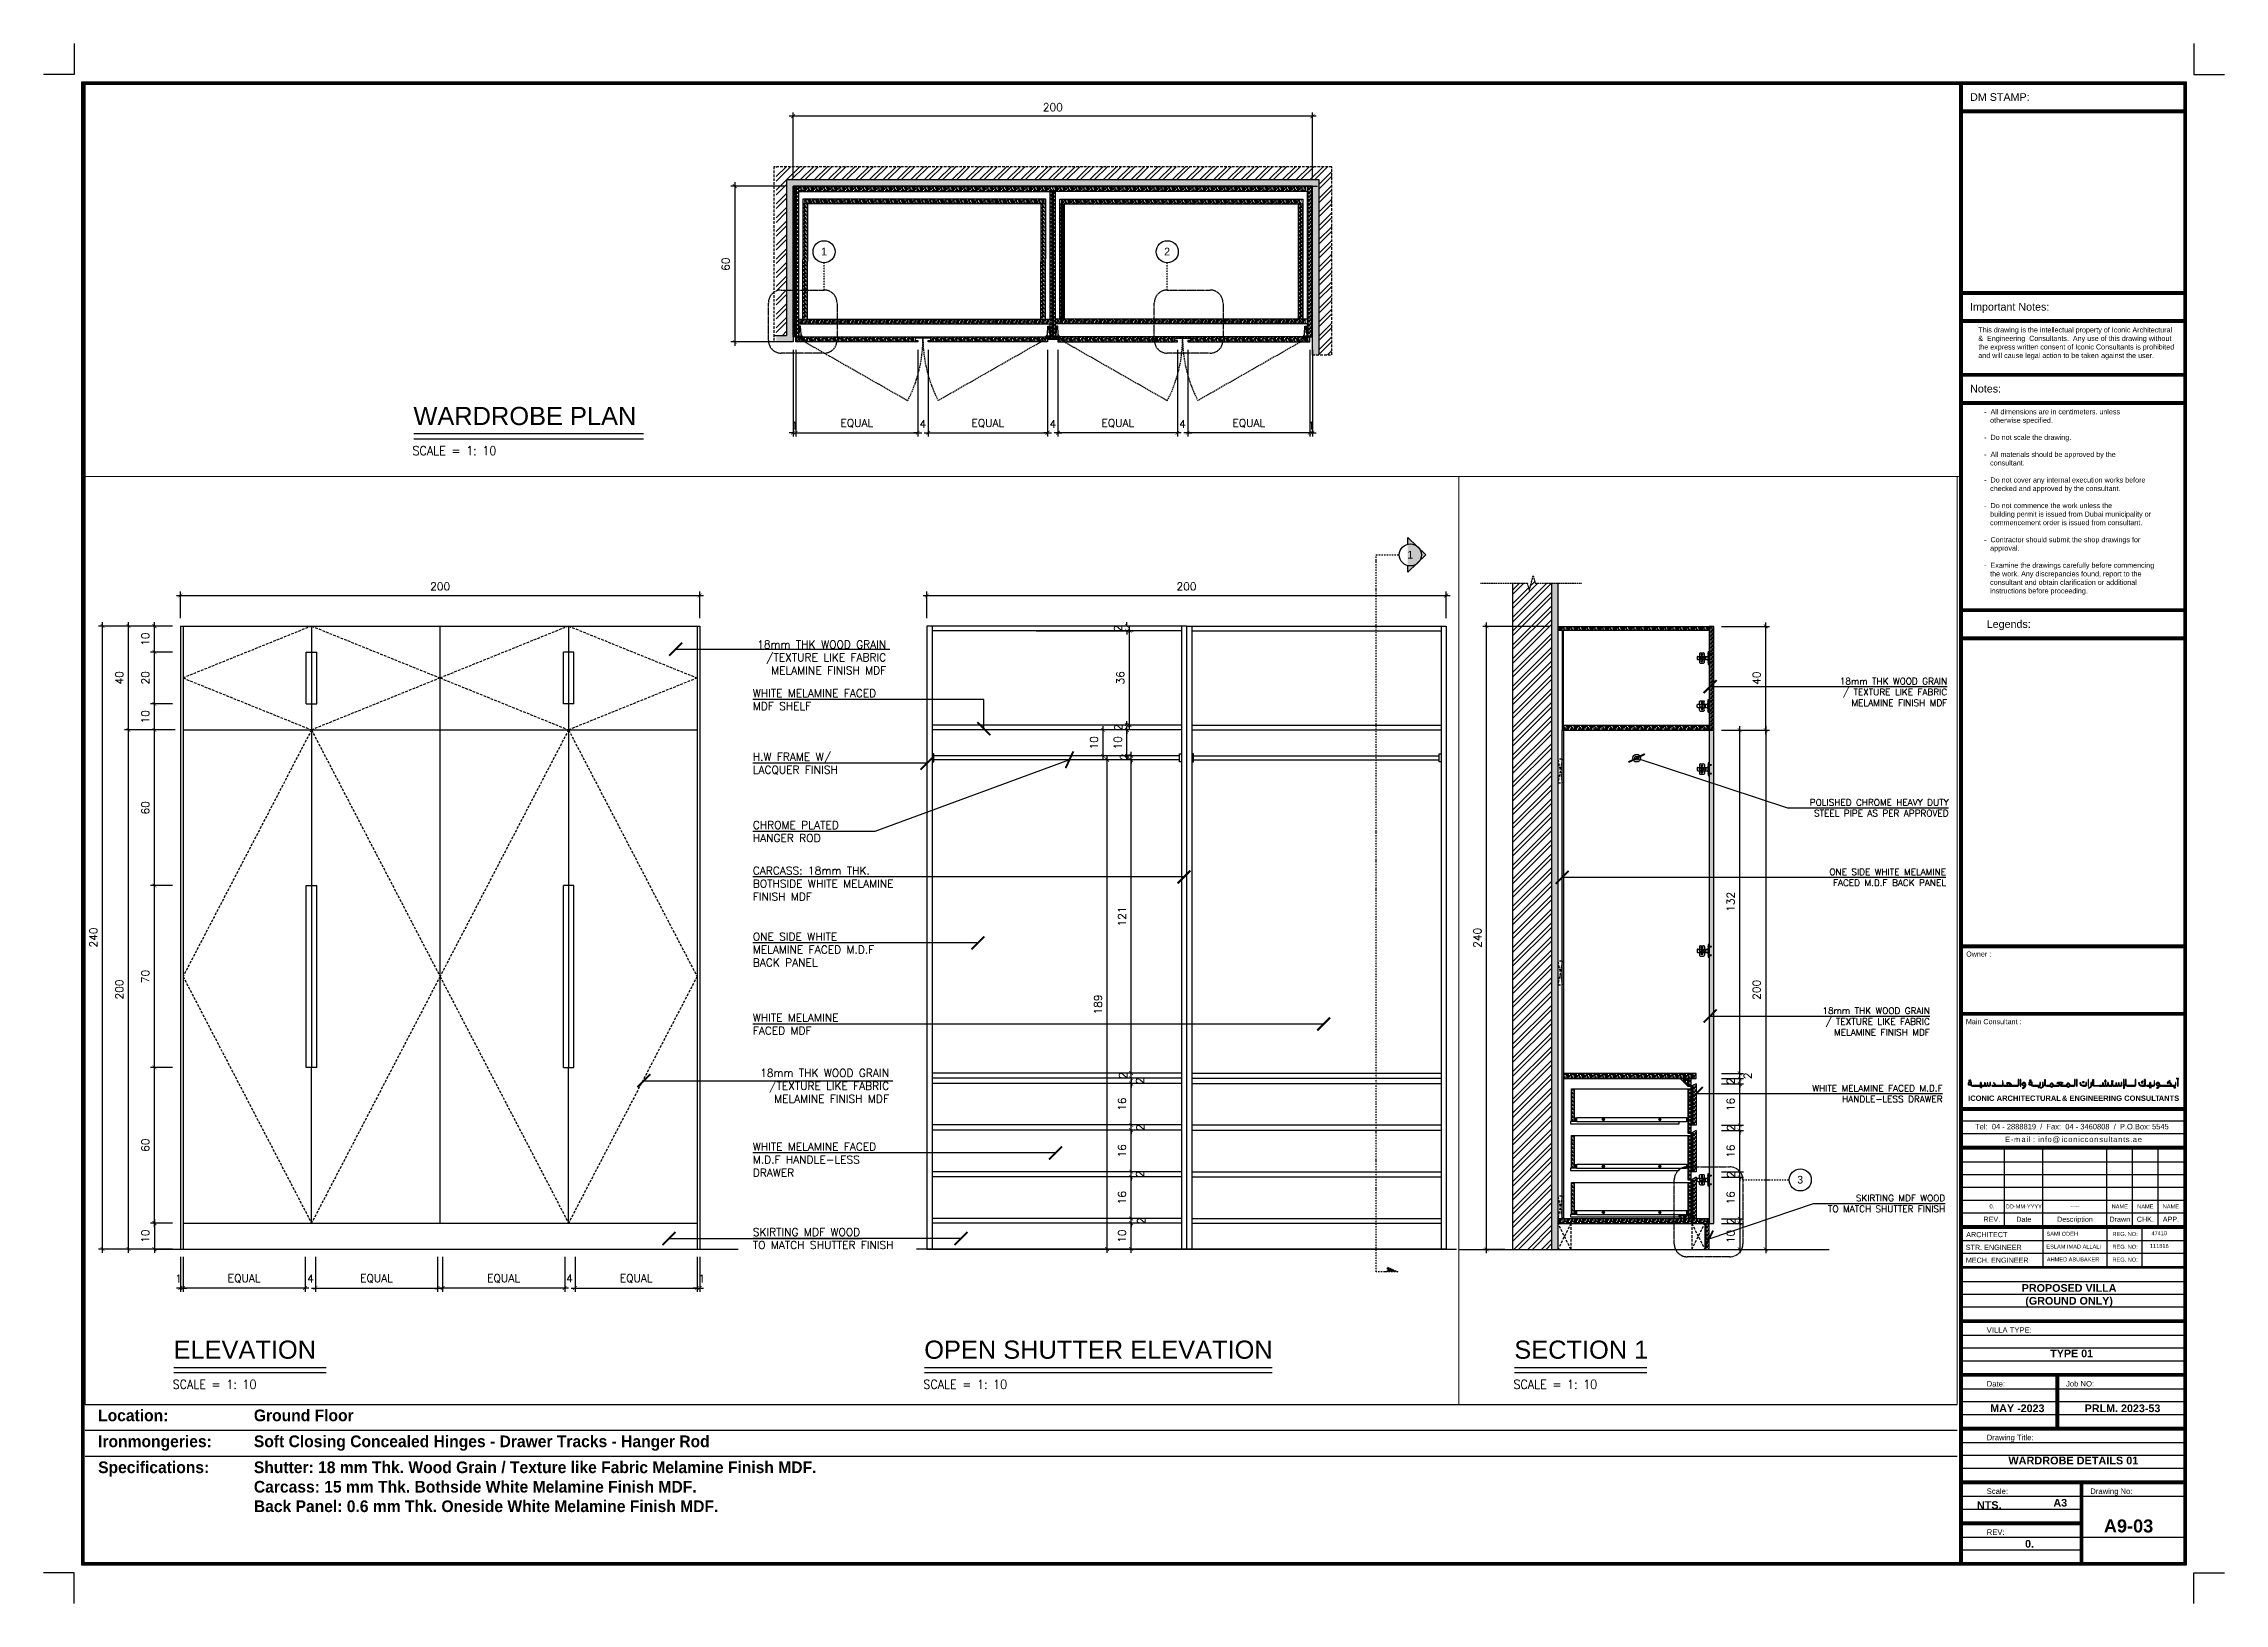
# Paper-space layout '01' of a CAD drawing. Header units: centimetres. Extents: x -37 to 4163, y -2 to 3003.
# The model-space entities are those that its viewports show. They can reach past a viewport. Long polylines and large blocks are cut down to what shows.
import ezdxf
from ezdxf.enums import TextEntityAlignment as Align

# ---------------------------------------------------------------- set-up
doc = ezdxf.new("R2010")
doc.units = ezdxf.units.CM
doc.header["$LTSCALE"] = 100
doc.header["$MEASUREMENT"] = 0
for name, pattern in [('CENTER', [2, 1.25, -0.25, 0.25, -0.25]), ('DASHDOT', [1, 0.5, -0.25, 0, -0.25]), ('HIDDEN', [0.375, 0.25, -0.125])]:
    doc.linetypes.add(name, pattern=pattern)
for name, color, linetype in [('CABINET', 4, 'Continuous'), ('DIM IN', 1, 'Continuous'), ('DM TITLE - A3$0$MTEXT-1', 2, 'Continuous'), ('DM TITLE - A3$0$MTEXT-2', 3, 'Continuous'), ('DM TITLE - A3$0$SHEET', 1, 'Continuous'), ('DM TITLE - A3$0$TITLE LOGO', 7, 'Continuous'), ('HATCH', 1, 'Continuous'), ('HIDDEN', 8, 'HIDDEN'), ('ID_TitleBlock-Text', 3, 'Continuous'), ('M TXT', 2, 'Continuous'), ('MTEXT-2', 3, 'Continuous'), ('PLASTER', 8, 'Continuous'), ('SECTION LINE', 6, 'DASHDOT'), ('TEXT', 3, 'Continuous'), ('WALL SECTION Y-Y FOR XREF$0$TEXT', 3, 'Continuous'), ('WALL-01', 7, 'Continuous'), ('WALL-03', 2, 'Continuous'), ('WALL-04', 1, 'Continuous')]:
    doc.layers.add(name, color=color, linetype=linetype)
doc.styles.add('ART', font='arial.ttf')
doc.styles.add('ART-PS-2', font='arialbd.ttf', dxfattribs={"height": 20})
doc.styles.add('DM TITLE - A3$0$ART-PS-1', font='arial.ttf', dxfattribs={"height": 40})
doc.styles.add('DM TITLE - A3$0$ART-PS-2', font='arialbd.ttf', dxfattribs={"height": 20})
doc.styles.add('ROMANS', font='romans')
doc.styles.add('WALL SECTION Y-Y FOR XREF$0$ART', font='arial.ttf')
doc.styles.add('WALL SECTION Y-Y FOR XREF$0$PL18', font='romans.shx', dxfattribs={"height": 18})
doc.dimstyles.new('AS-17-100', dxfattribs={"dimtxt": 10, "dimasz": 5, "dimexe": 10, "dimexo": 10, "dimgap": 6, "dimtad": 1, "dimtoh": 1, "dimdec": 0, "dimdsep": 46, "dimtxsty": 'ROMANS', "dimblk1": 'ARCHTICK', "dimblk2": 'ARCHTICK', "dimsah": 1, "dimcen": 25, "dimdle": 10, "dimclrd": 1, "dimclre": 1, "dimclrt": 2, "dimadec": 0, "dimazin": 0, "dimtfac": 1, "dimtdec": 0, "dimtofl": 0, "dimtmove": 2, "dimatfit": 3, "dimldrblk": 'ARCHTICK', "dimfxl": 1, "dimtolj": 1, "dimtzin": 0, "dimarcsym": 0})
doc.dimstyles.new('WALL SECTION Y-Y FOR XREF$0$18-MH-100', dxfattribs={"dimtxt": 18, "dimasz": 12, "dimexe": 15, "dimexo": 15, "dimgap": 6, "dimtad": 1, "dimtoh": 1, "dimdec": 0, "dimzin": 0, "dimdsep": 46, "dimtxsty": 'WALL SECTION Y-Y FOR XREF$0$PL18', "dimblk1": 'WALL SECTION Y-Y FOR XREF$0$_ARCHTICK', "dimblk2": 'WALL SECTION Y-Y FOR XREF$0$_ARCHTICK', "dimsah": 1, "dimcen": 25, "dimdle": 15, "dimclrd": 1, "dimclre": 1, "dimclrt": 2, "dimadec": 0, "dimazin": 0, "dimtfac": 1, "dimtdec": 0, "dimtmove": 2, "dimatfit": 3, "dimldrblk": 'WALL SECTION Y-Y FOR XREF$0$_ARCHTICK', "dimfxl": 1, "dimtolj": 1, "dimtzin": 0, "dimarcsym": 0})
pattern_1 = [(180, (32.7211, 1600), (2e-16, 1.5), [2.5, -0.5]), (180, (33.2211, 1600.5), (2e-16, 1.5), [1.5, -0.375, 0.75, -0.375]), (180, (33.9711, 1601), (2e-16, 1.5), [2.5, -0.5])]
pattern_2 = [(180, (32.2211, 1600), (2e-16, 1.5), [2.5, -0.5]), (180, (32.7211, 1600.5), (2e-16, 1.5), [1.5, -0.375, 0.75, -0.375]), (180, (33.4711, 1601), (2e-16, 1.5), [2.5, -0.5])]
pattern_3 = [(180, (620.829, -96.943), (2e-16, 1.5), [2.5, -0.5]), (180, (621.329, -96.443), (2e-16, 1.5), [1.5, -0.375, 0.75, -0.375]), (180, (622.079, -95.943), (2e-16, 1.5), [2.5, -0.5])]
pattern_4 = [(180, (792.2032, 525.1337), (2e-16, 1.5), [2.5, -0.5]), (180, (792.7032, 525.6337), (2e-16, 1.5), [1.5, -0.375, 0.75, -0.375]), (180, (793.4532, 526.1337), (2e-16, 1.5), [2.5, -0.5])]
pattern_5 = [(180, (792.2032, 545.1337), (2e-16, 1.5), [2.5, -0.5]), (180, (792.7032, 545.6337), (2e-16, 1.5), [1.5, -0.375, 0.75, -0.375]), (180, (793.4532, 546.1337), (2e-16, 1.5), [2.5, -0.5])]
pattern_6 = [(180, (792.2032, 544.7337), (2e-16, 1.5), [2.5, -0.5]), (180, (792.7032, 545.2337), (2e-16, 1.5), [1.5, -0.375, 0.75, -0.375]), (180, (793.4532, 545.7337), (2e-16, 1.5), [2.5, -0.5])]
pattern_7 = [(180, (33.7211, 1600), (2e-16, 1.5), [2.5, -0.5]), (180, (34.2211, 1600.5), (2e-16, 1.5), [1.5, -0.375, 0.75, -0.375]), (180, (34.9711, 1601), (2e-16, 1.5), [2.5, -0.5])]

psp = doc.layouts.new('01')

# ---------------------------------------------------------------- texts
at = {"layer": 'ID_TitleBlock-Text', "attachment_point": 1}
for s, width, gutter_width, heights, insert, char_height in [('\\pt540.04495;{\\fCentury Gothic|b1|i0|c0|p34;Location: }', 2593.97, 6.25, [0], (68.4, 371.8), 22.502), ('\\pt202.51685;{\\fCentury Gothic|b1|i0|c0|p34;Ground Floor}', 2443.958, 6.25, [0], (368.4, 371.8), 22.502), ('\\pt540.04495;{\\fCentury Gothic|b1|i0|c0|p34;Ironmongeries:}', 2593.97, 6.25, [0], (68.4, 321.8), 22.502), ('{\\fCentury Gothic|b1|i0|c0|p34;Soft Closing Concealed Hinges - Drawer Tracks - Hanger Rod }', 2443.958, 6.25, [0], (368.4, 321.8), 22.502), ('\\pt540.04495;{\\fCentury Gothic|b1|i0|c0|p34;Specifications: }', 2593.97, 6.25, [0], (68.4, 271.8), 22.502), ('{\\fCentury Gothic|b1|i0|c0|p34;Shutter: 18 mm Thk. Wood Grain / Texture like Fabric Melamine Finish MDF.\\PCarcass: 15 mm Thk. Bothside White Melamine Finish MDF.\\PBack Panel: 0.6 mm Thk. Oneside White Melamine Finish MDF.}', 3280.316, 0, [195], (368.4, 271.8), 22.5019)]:
    psp.add_mtext_dynamic_manual_height_columns(s, width=width, gutter_width=gutter_width, heights=heights, dxfattribs=dict(at, insert=insert, char_height=char_height))
at = {"layer": 'MTEXT-2', "style": 'ART-PS-2'}
for s, height, p in [('WARDROBE DETAILS 01', 15, (3872.6, 261.6)), ('NTS.', 15, (3710.5, 175.7)), ('A9-03', 25, (3978.9, 127.5))]:
    psp.add_text(s, height=height, dxfattribs=at).set_placement(p, align=Align.BOTTOM_CENTER)
at = {"layer": 'TEXT', "style": 'ART'}
for s, height, p in [('WARDROBE PLAN', 35.003, (675.7, 2268.2, 0)), ('ELEVATION', 35, (213.7, 469.6, 0)), ('OPEN SHUTTER ELEVATION', 35.003, (1659.5, 469.6, 0)), ('SECTION 1', 35, (2795.9, 469.6, 0))]:
    psp.add_text(s, height=height, dxfattribs=at).set_placement(p)
at = {"layer": 'TEXT', "style": 'ROMANS', "width": 0.9}
for p in [(674, 2210.1, 0), (212, 411.5, 0), (1657.8, 411.5, 0), (2794.2, 411.5, 0)]:
    psp.add_text('SCALE = 1: 10', height=17.501, dxfattribs=at).set_placement(p)

msp = doc.modelspace()

# ---------------------------------------------------------------- texts
at = {"layer": 'SECTION LINE', "color": 2, "style": 'ART'}
for s, p in [('1', (675.67, -244.39)), ('2', (807.81, -244.39)), ('1', (849.9, -426.62)), ('3', (1238.24, -667.29))]:
    msp.add_text(s, height=2.95, dxfattribs=at).set_placement(p, align=Align.MIDDLE_CENTER)
at = {"layer": 'TEXT', "style": 'ROMANS'}
for s, width, insert, char_height, attachment_point in [('18mm THK WOOD GRAIN \\P/TEXTURE LIKE FABRIC \\PMELAMINE FINISH MDF', 108.9032, (648.04, -459.72), 3, 3), ('WHITE MELAMINE FACED MDF SHELF', 56.5377, (596.74, -478.48), 3, 1), ('18mm THK WOOD GRAIN \\P/ TEXTURE LIKE FABRIC \\PMELAMINE FINISH MDF', 108.9032, (1294.89, -474), 2.5, 3), ('H.W FRAME W/ \\PLACQUER FINISH', 108.9032, (596.74, -502.99), 3, 1), ('POLISHED CHROME HEAVY DUTY \\PSTEEL PIPE AS PER APPROVED', 108.9032, (1295.43, -520.69), 2.5, 3), ('CHROME PLATED \\PHANGER ROD', 108.9032, (596.74, -529.3), 3, 1), ('CARCASS: 18mm THK. \\PBOTHSIDE WHITE MELAMINE\\PFINISH MDF', 108.9032, (596.74, -546.83), 3, 1), ('ONE SIDE WHITE MELAMINE \\PFACED M.D.F BACK PANEL', 108.9032, (1294.41, -547.47), 2.5, 3), ('ONE SIDE WHITE \\PMELAMINE FACED M.D.F \\PBACK PANEL', 108.9032, (596.74, -572.24), 3, 1), ('WHITE MELAMINE \\PFACED MDF ', 108.9032, (596.74, -603.47), 3, 1), ('18mm THK WOOD GRAIN \\P/ TEXTURE LIKE FABRIC \\PMELAMINE FINISH MDF', 108.9032, (1288.18, -600.93), 2.5, 3), ('18mm THK WOOD GRAIN \\P/TEXTURE LIKE FABRIC \\PMELAMINE FINISH MDF', 108.9032, (649.16, -624.75), 3, 3), ('\\pt30;WHITE MELAMINE FACED M.D.F\\PHANDLE-LESS DRAWER', 108.9032, (1293.1, -630.81), 2.5, 3), ('\\pt36;WHITE MELAMINE FACED \\PM.D.F HANDLE-LESS \\PDRAWER', 108.9032, (596.74, -653.16), 3, 1), ('SKIRTING MDF WOOD\\PTO MATCH SHUTTER FINISH', 108.9032, (1294.09, -673.11), 2.5, 3), ('SKIRTING MDF WOOD\\PTO MATCH SHUTTER FINISH', 108.9032, (596.74, -686.09), 3, 1)]:
    msp.add_mtext_dynamic_manual_height_columns(s, width=width, gutter_width=100, heights=[0], dxfattribs=dict(at, insert=insert, char_height=char_height, attachment_point=attachment_point))

# ---------------------------------------------------------------- blocks, each defined once
blk = doc.blocks.new('DM TITLE - A3$0$A$C0F014806')
at = {"color": 20}
for p, q in [((10278, 1288), (10268, 1274)), ((11850, 1337), (11875, 1313)), ((12346, 1389), (12301, 1389)), ((1426, 1035), (1413, 1000)), ((1513, 1215), (1509, 1183)), ((2284, 1190), (2297, 1163)), ((5416, 1026), (5356, 1000)), ((5398, 1062), (5359, 1035)), ((5459, 1000), (5416, 1026)), ((5453, 1051), (5467, 1035)), ((9111, 886), (9111, 873)), ((9111, 873), (9205, 873)), ((9116, 1035), (9116, 1000)), ((9205, 873), (9194, 895)), ((9209, 960), (9199, 947)), ((10180, 1213), (10180, 1201)), ((10180, 1201), (10274, 1201)), ((10274, 1201), (10263, 1222)), ((11939, 1035), (11248, 1035)), ((11703, 1189), (11728, 1164)), ((12153, 1035), (11974, 1035)), ((12301, 999), (12346, 999))]:
    blk.add_line(p, q, dxfattribs=at)
for points in [[(110, 1350), (75, 1350), (75, 1315), (110, 1315)], [(180, 1350), (145, 1350), (145, 1315), (180, 1315)], [(2073, 1304), (2038, 1304), (2038, 1269), (2073, 1269)], [(3657, 1350), (3622, 1350), (3622, 1315), (3657, 1315)], [(3727, 1350), (3692, 1350), (3692, 1315), (3727, 1315)], [(8056, 1306), (8021, 1306), (8021, 1271), (8056, 1271)], [(8092, 1372), (8057, 1372), (8057, 1337), (8092, 1337)], [(8126, 1306), (8091, 1306), (8091, 1271), (8126, 1271)], [(8462, 1306), (8427, 1306), (8427, 1271), (8462, 1271)], [(8532, 1306), (8497, 1306), (8497, 1271), (8532, 1271)], [(10968, 1306), (10933, 1306), (10933, 1271), (10968, 1271)], [(10968, 1306), (10933, 1306), (10933, 1271), (10968, 1271)], [(12346, 1389), (12301, 1389), (12301, 999), (12346, 999)], [(762, 950), (727, 950), (727, 915), (762, 915)], [(832, 950), (797, 950), (797, 915), (832, 915)], [(4177, 950), (4142, 950), (4142, 915), (4177, 915)], [(4247, 950), (4212, 950), (4212, 915), (4247, 915)], [(6768, 1254), (6733, 1254), (6733, 1219), (6768, 1219)], [(6838, 1254), (6803, 1254), (6803, 1219), (6838, 1219)], [(10691, 945), (10656, 945), (10656, 910), (10691, 910)], [(10691, 945), (10656, 945), (10656, 910), (10691, 910)], [(10761, 945), (10726, 945), (10726, 910), (10761, 910)], [(10761, 945), (10726, 945), (10726, 910), (10761, 910)], [(12125, 945), (12090, 945), (12090, 910), (12125, 910)], [(12125, 945), (12090, 945), (12090, 910), (12125, 910)], [(12195, 945), (12160, 945), (12160, 910), (12195, 910)], [(12195, 945), (12160, 945), (12160, 910), (12195, 910)]]:
    blk.add_lwpolyline(points, close=True, dxfattribs=at)
for points in [[(2105, 1000), (2936, 1000, 0.4116766), (3001, 1065), (3001, 1384), (2966, 1384), (2966, 1065, -0.4104933), (2936, 1035), (2575, 1035)], [(4845, 1000), (4582, 1000, -0.4116766), (4517, 1065), (4517, 1384), (4552, 1384), (4552, 1065, 0.4104933), (4582, 1035), (4832, 1035)], [(5981, 1000), (6240, 1000, 0.4116766), (6304, 1065), (6304, 1384), (6269, 1384), (6269, 1065, -0.4104933), (6239, 1035), (5994, 1035)], [(7740, 1000), (7409, 1000, -0.4116766), (7344, 1065), (7344, 1384), (7379, 1384), (7379, 1065, 0.4104933), (7409, 1035), (7740, 1035)], [(9348, 1000), (9798, 1000, 0.4116766), (9863, 1065), (9863, 1384), (9828, 1384), (9828, 1065, -0.4104933), (9798, 1035), (9348, 1035)], [(10407, 1065), (10407, 1384), (10372, 1384), (10372, 1065, -0.4104933), (10342, 1035), (10205, 1035)], [(10372, 1065), (10372, 1384), (10407, 1384), (10407, 1065, 0.4104933), (10437, 1035), (10574, 1035)], [(11974, 1035, 0.5214336), (11775, 1212), (11875, 1313)], [(180, 1236), (180, 1255), (215, 1255), (215, 1065, 0.4104933), (245, 1035), (692, 1035)], [(692, 1000), (244, 1000, -0.4116766), (180, 1065), (180, 1071)], [(793, 1065), (793, 1216), (758, 1216), (758, 1065, -0.4104933), (728, 1035), (280, 1035)], [(280, 1000), (728, 1000, 0.2061118), (775, 1020, 0.2061118)], [(758, 1065), (758, 1216), (793, 1216), (793, 1065, 0.4104933), (823, 1035), (827, 1035)], [(827, 1000), (823, 1000, -0.2061118), (775, 1020, -0.2061118)], [(1028, 1077), (1028, 1203), (993, 1203), (993, 1065, -0.4104933), (963, 1035), (827, 1035)], [(827, 1000), (964, 1000, 0.2423502), (1017, 1027, 0.2423502)], [(1563, 1000), (2010, 1000, 0.2061118), (2058, 1020, 0.2061118)], [(2075, 1065), (2075, 1216), (2040, 1216), (2040, 1065, -0.4104933), (2010, 1035), (1620, 1035)], [(2340, 1035), (2106, 1035, -0.4179437), (2075, 1065), (2075, 1216), (2040, 1216), (2040, 1065)], [(2109, 1000), (2105, 1000, -0.2061118), (2058, 1020, -0.2061118)], [(3389, 1032, -0.4099067), (3239, 870), (3217, 907, 0.4099349), (3344, 993, 0.5798526), (3338, 999, -0.2506946), (3249, 1013, -0.5298209), (3263, 1209, -0.5599927), (3389, 1135), (3389, 1032)], [(3389, 1032), (3389, 1135, 0.5599927), (3263, 1209, 0.5298209), (3249, 1013, 0.2506946), (3338, 999, -0.5798526), (3344, 993, -0.4099349), (3217, 907), (3239, 870, 0.1599061), (3329, 904, 0.1599061)], [(3726, 1236), (3726, 1255), (3761, 1255), (3761, 1065, 0.4104933), (3791, 1035), (4166, 1035)], [(4166, 1000), (3791, 1000, -0.4116766), (3726, 1065), (3726, 1071)], [(3827, 1000), (4202, 1000, 0.4116766), (4266, 1065), (4266, 1216), (4231, 1216), (4231, 1065, -0.4104933), (4201, 1035), (3827, 1035)], [(4399, 1077), (4399, 1027, -0.4489047), (4268, 910), (4265, 877)], [(4434, 1077), (4434, 1027, -0.4623418), (4265, 877, -0.3763802)], [(6769, 1000), (6712, 1002, -0.3538405), (6605, 1212), (6641, 1212)], [(6771, 1035), (6720, 1037, -0.3562232), (6641, 1212)], [(6773, 1000), (6910, 1000, 0.4116766), (6975, 1065), (6975, 1216), (6940, 1216), (6940, 1065, -0.4104933), (6910, 1035), (6771, 1035)], [(7224, 1077), (7224, 1027, -0.4489047), (7092, 910), (7090, 877)], [(7259, 1077), (7259, 1027, -0.4623418), (7090, 877, -0.3763802)], [(7942, 1077), (7942, 1203), (7907, 1203), (7907, 1065, -0.4104933), (7877, 1035), (7740, 1035)], [(7740, 1000), (7877, 1000, 0.2423502), (7930, 1027, 0.2423502)], [(8215, 1077), (8215, 1213), (8250, 1213), (8250, 1083, 0.3861728), (8295, 1035), (8417, 1035)], [(8417, 1000), (8280, 1000, -0.2423502), (8227, 1027, -0.2423502)], [(8497, 1065), (8497, 1216), (8462, 1216), (8462, 1065, -0.4104933), (8432, 1035), (8295, 1035)], [(8295, 1000), (8432, 1000, 0.2061118), (8479, 1020, 0.2061118)], [(8462, 1065), (8462, 1216), (8497, 1216), (8497, 1065, 0.4104933), (8527, 1035), (8663, 1035)], [(8663, 1000), (8526, 1000, -0.2061118), (8479, 1020, -0.2061118)], [(8732, 1077), (8732, 1203), (8697, 1203), (8697, 1065, -0.4104933), (8667, 1035), (8531, 1035)], [(8531, 1000), (8668, 1000, 0.2423502), (8721, 1027, 0.2423502)], [(9145, 891, -0.3157159), (9111, 886, -0.9313616)], [(9255, 1096), (9246, 1078, -0.2800635), (9175, 1035, 345.0566503)], [(9279, 1065), (9277, 1063, -0.2800635), (9175, 1000)], [(10205, 1000), (10146, 1002, -0.3538405), (10040, 1212), (10075, 1212)], [(10205, 1035), (10155, 1037, -0.3562232), (10075, 1212, -2.4638586)], [(10214, 1218, -0.3157159), (10180, 1213, -0.9313616)], [(10205, 1000), (10342, 1000, 0.2061118), (10390, 1020, 0.2061118)], [(10574, 1000), (10437, 1000, -0.2061118), (10390, 1020, -0.2061118)], [(10727, 1065), (10727, 1216), (10692, 1216), (10692, 1065, -0.4104933), (10662, 1035), (10525, 1035)], [(10525, 1000), (10662, 1000, 0.2061118), (10710, 1020, 0.2061118)], [(10692, 1065), (10692, 1216), (10727, 1216), (10727, 1065, 0.4104933), (10757, 1035), (10894, 1035)], [(10894, 1000), (10757, 1000, -0.2061118), (10710, 1020, -0.2061118)], [(10766, 1000), (10903, 1000, 0.4116766), (10968, 1065), (10968, 1216), (10933, 1216), (10933, 1065, -0.4104933), (10903, 1035), (10766, 1035)], [(12153, 1000), (11238, 1000, -0.0691059), (11237, 989, -0.3532208), (11097, 873), (11075, 909, 0.4099349), (11203, 995, 0.5798526), (11196, 1001, -0.2506946), (11108, 1015, -0.5298209), (11122, 1211, -0.5599927), (11248, 1137), (11248, 1035)], [(11939, 1035, 0.6339981), (11728, 1164)]]:
    blk.add_lwpolyline(points, format="xyb", dxfattribs=at)
for points in [[(3123, 998), (3123, 1384), (3088, 1384), (3088, 998), (3123, 998)], [(6426, 998), (6426, 1384), (6391, 1384), (6391, 998), (6426, 998)], [(7095, 998), (7095, 1384), (7060, 1384), (7060, 998), (7095, 998)], [(9178, 1076), (9178, 1384), (9143, 1384), (9143, 1076), (9178, 1076)], [(9290, 1097), (9290, 1384), (9255, 1384), (9255, 1096)], [(11703, 1189), (11850, 1337)], [(180, 1236), (179, 1237), (147, 1254), (121, 1257), (81, 1254), (57, 1224), (43, 1195), (37, 1168), (31, 1140), (39, 1106), (54, 1081), (89, 1069), (131, 1070), (166, 1071), (180, 1071)], [(180, 1190), (160, 1213), (138, 1225), (120, 1226), (96, 1225), (83, 1207), (71, 1185), (66, 1162), (62, 1140), (67, 1118), (74, 1106), (94, 1099), (130, 1100), (165, 1101), (180, 1101)], [(180, 1101), (180, 1190)], [(280, 1035), (713, 1035)], [(713, 1000), (280, 1000)], [(993, 1203), (1028, 1203), (1028, 1077)], [(1028, 1077), (1028, 1203), (993, 1203), (993, 1073)], [(1182, 1077), (1182, 1203), (1147, 1203), (1147, 1077)], [(1336, 1073), (1336, 1213), (1301, 1213), (1301, 1077)], [(1413, 1000), (2010, 1000)], [(1590, 1035), (1426, 1035)], [(1509, 1183), (1533, 1172), (1550, 1156), (1566, 1131), (1579, 1099), (1588, 1060), (1590, 1035)], [(1513, 1215), (1550, 1197), (1573, 1176), (1593, 1145), (1608, 1108), (1618, 1064), (1620, 1035)], [(1590, 1035), (1563, 1035)], [(2010, 1035), (1620, 1035)], [(2284, 1190), (2308, 1202), (2342, 1210), (2378, 1213), (2428, 1211), (2472, 1202), (2511, 1178), (2539, 1150), (2556, 1116), (2569, 1073), (2574, 1042), (2575, 1035)], [(2297, 1163), (2319, 1174), (2342, 1180)], [(2544, 1035), (2455, 1035)], [(2457, 1174), (2461, 1174), (2493, 1154), (2515, 1132), (2528, 1105), (2540, 1066), (2544, 1037), (2544, 1035)], [(3726, 1236), (3725, 1237), (3694, 1254), (3667, 1257), (3627, 1254), (3604, 1224), (3590, 1195), (3584, 1168), (3578, 1140), (3585, 1106), (3601, 1081), (3636, 1069), (3678, 1070), (3713, 1071), (3726, 1071)], [(3726, 1190), (3706, 1213), (3685, 1225), (3667, 1226), (3643, 1225), (3630, 1207), (3618, 1185), (3613, 1162), (3609, 1140), (3614, 1118), (3621, 1106), (3641, 1099), (3677, 1100), (3712, 1101), (3726, 1101)], [(3726, 1101), (3726, 1190)], [(3827, 1035), (4186, 1035)], [(4186, 1000), (3827, 1000)], [(4434, 1073), (4434, 1213), (4399, 1213), (4399, 1077)], [(4832, 1035), (4638, 1035)], [(4638, 1000), (4845, 1000)], [(5011, 1000), (5356, 1000)], [(5359, 1035), (5025, 1035)], [(5398, 1062), (5389, 1070), (5359, 1108), (5338, 1126), (5323, 1138), (5299, 1146), (5252, 1161), (5268, 1209), (5310, 1233), (5357, 1243), (5413, 1247), (5470, 1240), (5518, 1224), (5576, 1188), (5555, 1155), (5453, 1051)], [(5531, 1174), (5431, 1071), (5412, 1091), (5381, 1129), (5357, 1149), (5338, 1165), (5308, 1174), (5290, 1180), (5293, 1189), (5321, 1205), (5361, 1213), (5413, 1217), (5463, 1211), (5505, 1196), (5534, 1179), (5531, 1174)], [(5459, 1000), (5815, 1000)], [(5802, 1035), (5467, 1035)], [(6895, 1000), (6769, 1000)], [(6771, 1035), (6895, 1035)], [(7259, 1073), (7259, 1213), (7224, 1213), (7224, 1077)], [(7907, 1203), (7942, 1203), (7942, 1077)], [(7942, 1077), (7942, 1203), (7907, 1203), (7907, 1073)], [(8096, 1077), (8096, 1203), (8061, 1203), (8061, 1077)], [(8250, 1083), (8250, 1213), (8215, 1213), (8215, 1077)], [(8697, 1203), (8732, 1203), (8732, 1077)], [(8732, 1077), (8732, 1203), (8697, 1203), (8697, 1073)], [(8886, 1077), (8886, 1203), (8851, 1203), (8851, 1077)], [(9040, 1073), (9040, 1213), (9005, 1213), (9005, 1077)], [(9175, 1035), (9116, 1035)], [(9116, 1000), (9175, 1000)], [(9348, 1000), (9331, 1005), (9315, 1018), (9300, 1031), (9279, 1065)], [(9348, 1035), (9319, 1053), (9300, 1071), (9290, 1097)]]:
    blk.add_lwpolyline(points, dxfattribs=at)
for points in [[(12218, 1065), (12218, 1216), (12183, 1216), (12183, 1065, -0.4104933), (12153, 1035), (11974, 1035, 0.5214336), (11775, 1212), (11875, 1313), (11850, 1337), (11703, 1189), (11728, 1164, -0.6339981), (11939, 1035), (11248, 1035), (11248, 1137, 0.5599927), (11122, 1211, 0.5298209), (11108, 1015, 0.2506946), (11196, 1001, -0.5798526), (11203, 995, -0.4099349), (11075, 909), (11097, 873, 0.3532208), (11237, 989, 0.0691059), (11238, 1000), (12154, 1000, 0.4116766)], [(12380, 1474, -0.5123425), (12314, 1457, 0.3168383), (12246, 1439), (12257, 1428, -0.3638196), (12319, 1439, 0.3838783), (12392, 1464)], [(12392, 1464), (12380, 1474, -0.5123425), (12314, 1457, 0.3168383), (12246, 1439), (12257, 1428, -0.3638196), (12319, 1439, 0.3838783)], [(3352, 1135), (3352, 1035, 0.1592411), (3325, 1034, -0.2491908), (3272, 1043, -0.5259878), (3281, 1176, -0.5536177)], [(3352, 1035, 0.1592411), (3325, 1034, -0.2491908), (3272, 1043, -0.5259878), (3281, 1176, -0.5536177), (3352, 1135)], [(11210, 1137), (11210, 1037, 0.1592411), (11184, 1036, -0.2491908), (11131, 1045, -0.5259878), (11140, 1178, -0.5536177)], [(11210, 1037, 0.1592411), (11184, 1036, -0.2491908), (11131, 1045, -0.5259878), (11140, 1178, -0.5536177), (11210, 1137)]]:
    blk.add_lwpolyline(points, format="xyb", close=True, dxfattribs=at)
for centre, radius, start, end in [((10249, 1250), 47.3, 53.09424, 222.10276), ((10249, 1250), 30.9, 53.09424, 296.37665), ((1088, 1092), 96.4, 222.33669, 322.93891), ((1088, 1092), 61.4, 194.58124, 345.41876), ((1242, 1092), 96.4, 217.06109, 348.37363), ((1242, 1092), 61.4, 194.58124, 345.41876), ((8002, 1092), 96.4, 222.33669, 322.93891), ((8002, 1092), 61.4, 194.58124, 345.41876), ((8155, 1092), 96.4, 217.06109, 317.66331), ((8155, 1092), 61.4, 194.58124, 345.41876), ((8792, 1092), 96.4, 222.33669, 322.93891), ((8792, 1092), 61.4, 194.58124, 345.41876), ((8946, 1092), 96.4, 217.06109, 348.37363), ((8946, 1092), 61.4, 194.58124, 345.41876), ((9181, 923), 47.3, 53.09424, 222.10276), ((9181, 923), 30.9, 53.09424, 296.37665)]:
    blk.add_arc(centre, radius, start, end, dxfattribs=at)
for centre, major_axis, ratio in [((2397, 1106), (0, -71), 0.7854068), ((4928, 1060), (0, -81.6), 0.8436498), ((5898, 1060), (0, -81.6), 0.8436498)]:
    blk.add_ellipse(centre, major_axis=major_axis, ratio=ratio, dxfattribs=at)
for points, knots in [([(2342, 1180), (2341, 1178), (2339, 1177), (2334, 1171), (2331, 1167), (2326, 1159), (2323, 1155), (2317, 1142), (2315, 1134), (2312, 1117), (2311, 1109), (2312, 1092), (2314, 1083), (2319, 1067), (2322, 1059), (2330, 1046), (2334, 1041), (2339, 1036), (2339, 1035), (2340, 1035)], [3.8100186, 3.8100186, 3.8100186, 3.8100186, 3.881833, 3.881833, 4.0483318, 4.0483318, 4.2148305, 4.2148305, 4.4954519, 4.4954519, 4.7760732, 4.7760732, 5.0566946, 5.0566946, 5.3373159, 5.3373159, 5.5510902, 5.5510902, 5.5765545, 5.5765545, 5.5765545, 5.5765545]), ([(2455, 1035), (2457, 1036), (2458, 1038), (2463, 1044), (2466, 1048), (2473, 1059), (2476, 1067), (2481, 1082), (2482, 1090), (2483, 1106), (2483, 1114), (2481, 1129), (2479, 1137), (2473, 1152), (2469, 1159), (2463, 1169), (2460, 1172), (2457, 1174)], [6.9898166, 6.9898166, 6.9898166, 6.9898166, 7.0733229, 7.0733229, 7.2419229, 7.2419229, 7.5027135, 7.5027135, 7.7635042, 7.7635042, 8.0242949, 8.0242949, 8.2850855, 8.2850855, 8.5458762, 8.5458762, 8.6755501, 8.6755501, 8.6755501, 8.6755501]), ([(5025, 1035), (5025, 1036), (5025, 1038), (5027, 1048), (5028, 1058), (5027, 1077), (5025, 1086), (5020, 1104), (5016, 1113), (5008, 1127), (5003, 1134), (4993, 1145), (4988, 1150), (4977, 1158), (4971, 1161), (4960, 1166), (4955, 1168), (4943, 1171), (4936, 1172), (4924, 1172), (4918, 1171), (4906, 1169), (4900, 1167), (4889, 1163), (4883, 1160), (4873, 1153), (4868, 1149), (4860, 1141), (4855, 1136), (4848, 1126), (4845, 1121), (4839, 1110), (4837, 1104), (4832, 1089), (4831, 1079), (4829, 1060), (4830, 1050), (4831, 1039), (4832, 1037), (4832, 1035)], [7.6117543, 7.6117543, 7.6117543, 7.6117543, 7.6566559, 7.6566559, 7.920474, 7.920474, 8.1842921, 8.1842921, 8.4481102, 8.4481102, 8.6630457, 8.6630457, 8.8779812, 8.8779812, 9.0540087, 9.0540087, 9.2300361, 9.2300361, 9.4060636, 9.4060636, 9.582091, 9.582091, 9.7581185, 9.7581185, 9.9341459, 9.9341459, 10.1101734, 10.1101734, 10.2862008, 10.2862008, 10.4622283, 10.4622283, 10.6382557, 10.6382557, 10.9076221, 10.9076221, 11.1769884, 11.1769884, 11.2378015, 11.2378015, 11.2378015, 11.2378015]), ([(4845, 1000), (4848, 996), (4850, 992), (4857, 983), (4861, 978), (4872, 968), (4877, 964), (4890, 957), (4896, 954), (4908, 951), (4914, 950), (4922, 949), (4925, 949), (4928, 949), (4932, 949), (4936, 949), (4946, 950), (4952, 951), (4963, 955), (4968, 958), (4978, 963), (4983, 967), (4992, 974), (4996, 978), (5003, 987), (5007, 992), (5010, 998), (5011, 999), (5011, 1000)], [5.3081516, 5.3081516, 5.3081516, 5.3081516, 5.4325358, 5.4325358, 5.6324363, 5.6324363, 5.8323369, 5.8323369, 6.0322374, 6.0322374, 6.196266, 6.196266, 6.2831853, 6.2831853, 6.2831853, 6.396255, 6.396255, 6.5623521, 6.5623521, 6.7284493, 6.7284493, 6.8945464, 6.8945464, 7.0606435, 7.0606435, 7.2267406, 7.2267406, 7.2582165, 7.2582165, 7.2582165, 7.2582165]), ([(5994, 1035), (5995, 1036), (5995, 1038), (5997, 1048), (5997, 1058), (5996, 1077), (5995, 1086), (5989, 1104), (5986, 1113), (5977, 1127), (5973, 1134), (5963, 1145), (5958, 1150), (5946, 1158), (5941, 1161), (5930, 1166), (5924, 1168), (5912, 1171), (5906, 1172), (5894, 1172), (5888, 1171), (5876, 1169), (5870, 1167), (5858, 1163), (5853, 1160), (5843, 1153), (5838, 1149), (5829, 1141), (5825, 1136), (5818, 1126), (5815, 1121), (5809, 1110), (5807, 1104), (5802, 1089), (5800, 1079), (5799, 1060), (5799, 1050), (5801, 1039), (5801, 1037), (5802, 1035)], [7.6117543, 7.6117543, 7.6117543, 7.6117543, 7.6566559, 7.6566559, 7.920474, 7.920474, 8.1842921, 8.1842921, 8.4481102, 8.4481102, 8.6630457, 8.6630457, 8.8779812, 8.8779812, 9.0540087, 9.0540087, 9.2300361, 9.2300361, 9.4060636, 9.4060636, 9.582091, 9.582091, 9.7581185, 9.7581185, 9.9341459, 9.9341459, 10.1101734, 10.1101734, 10.2862008, 10.2862008, 10.4622283, 10.4622283, 10.6382557, 10.6382557, 10.9076221, 10.9076221, 11.1769884, 11.1769884, 11.2378015, 11.2378015, 11.2378015, 11.2378015]), ([(5815, 1000), (5817, 996), (5820, 992), (5826, 983), (5831, 978), (5841, 968), (5847, 964), (5859, 957), (5866, 954), (5878, 951), (5883, 950), (5892, 949), (5895, 949), (5898, 949), (5902, 949), (5906, 949), (5916, 950), (5921, 951), (5932, 955), (5937, 958), (5948, 963), (5952, 967), (5961, 974), (5965, 978), (5973, 987), (5976, 992), (5980, 998), (5981, 999), (5981, 1000)], [5.3081516, 5.3081516, 5.3081516, 5.3081516, 5.4325358, 5.4325358, 5.6324363, 5.6324363, 5.8323369, 5.8323369, 6.0322374, 6.0322374, 6.196266, 6.196266, 6.2831853, 6.2831853, 6.2831853, 6.396255, 6.396255, 6.5623521, 6.5623521, 6.7284493, 6.7284493, 6.8945464, 6.8945464, 7.0606435, 7.0606435, 7.2267406, 7.2267406, 7.2582165, 7.2582165, 7.2582165, 7.2582165])]:
    blk.add_open_spline(points, degree=3, knots=knots, dxfattribs=at)
at = {"layer": 'DM TITLE - A3$0$MTEXT-2', "color": 20, "style": 'DM TITLE - A3$0$ART-PS-2'}
for s, p in [('ICONIC', (801, 40)), ('ARCHITECTURAL ', (3645, 40)), ('& ENGINEERING ', (7352, 40)), ('CONSUL', (10109, 40)), ('T', (11128, 40)), ('ANTS', (11807, 40))]:
    blk.add_text(s, height=315, dxfattribs=at).set_placement(p, align=Align.BOTTOM_CENTER)
blk = doc.blocks.new('DM TITLE - A3')
at = {"color": 20}
blk.add_line((3687.3, 1019.8), (4114, 1019.8), dxfattribs=at)
at = {"layer": 'Defpoints', "color": 250}
for points in [[(3687.3, 997.1), (4114, 997.1)], [(3687.3, 972.4), (4114, 972.4)], [(3687.3, 687.7), (4114, 687.7)], [(3687.3, 663.1), (4114, 663.1)], [(3687.3, 638.4), (4114, 638.4)], [(3687.3, 584.2), (4114, 584.2)], [(3687.3, 559.6), (4114, 559.6)], [(3687.3, 534.9), (4114, 534.9)], [(3687.3, 480.7), (3867.6, 480.7)], [(3872.5, 480.7), (4114, 480.7)], [(3687.3, 456.1), (3867.6, 456.1)], [(3687.3, 431.4), (3867.6, 431.4)], [(3872.5, 456.1), (4114, 456.1)], [(3872.5, 431.4), (4114, 431.4)], [(3687.3, 377.2), (4114, 377.2)], [(3687.3, 352.6), (4114, 352.6)], [(3687.3, 328), (4114, 328)], [(3687.3, 273.8), (3914.4, 273.8)], [(3919.3, 273.8), (4114, 273.8)], [(3687.3, 249.1), (3914.4, 249.1)], [(3687.3, 194.9), (3914.4, 194.9)], [(3687.3, 170.3), (3914.4, 170.3)], [(3919.3, 194.9), (4114, 194.9)]]:
    blk.add_lwpolyline(points, dxfattribs=at)
at = {"layer": 'DM TITLE - A3$0$SHEET'}
for p, q in [((3682.4, 2993.7), (3682.4, 145.6)), ((3687.3, 2993.7), (3687.3, 145.6)), ((3769, 795), (3769, 942.9)), ((3842.9, 795), (3842.9, 942.9)), ((3966.1, 795), (3966.1, 942.9)), ((4015.4, 795), (4015.4, 942.9)), ((4064.7, 795), (4064.7, 942.9)), ((3867.6, 510.3), (3867.6, 406.8)), ((3872.5, 510.3), (3872.5, 406.8))]:
    blk.add_line(p, q, dxfattribs=at)
for points in [[(51.4, 3072), (51.4, 3012.8), (-7.8, 3012.8)], [(4133.1, 3072), (4133.1, 3012.8), (4192.2, 3012.8)], [(3687.3, 2944.4), (4114, 2944.4)], [(3687.3, 2939.5), (4114, 2939.5)], [(3687.3, 2594.5), (4114, 2594.5)], [(3687.3, 2589.6), (4114, 2589.6)], [(3687.3, 2540.3), (4114, 2540.3)], [(3687.3, 2535.4), (4114, 2535.4)], [(3687.3, 2436.8), (4114, 2436.8)], [(3687.3, 2431.9), (4114, 2431.9)], [(3687.3, 2382.6), (4114, 2382.6)], [(3687.3, 2377.7), (4114, 2377.7)], [(3687.3, 1983.5), (4114, 1983.5)], [(3687.3, 1978.5), (4114, 1978.5)], [(3687.3, 1929.3), (4114, 1929.3)], [(3687.3, 1924.3), (4114, 1924.3)], [(3687.3, 1336), (4114, 1336)], [(3687.3, 1331.1), (4114, 1331.1)], [(3687.3, 1205.9), (4114, 1205.9)], [(3687.3, 1200.9), (4114, 1200.9)], [(3687.3, 1022.3), (4114, 1022.3)], [(3687.3, 1017.4), (4114, 1017.4)], [(3687.3, 947.8), (4114, 947.8)], [(3687.3, 942.9), (4114, 942.9)], [(3687.3, 918.2), (4114, 918.2)], [(3687.3, 893.6), (4114, 893.6)], [(3687.3, 868.9), (4114, 868.9)], [(3687.3, 844.3), (4114, 844.3)], [(3687.3, 819.7), (4114, 819.7)], [(3687.3, 795), (4114, 795)], [(3687.3, 791.2), (4114, 791.2)], [(3687.3, 790.1), (4114, 790.1)], [(3687.3, 766.5), (4114, 766.5)], [(3687.3, 741.9), (4114, 741.9)], [(3687.3, 613.8), (4114, 613.8)], [(3687.3, 608.9), (4114, 608.9)], [(3687.3, 510.3), (4114, 510.3)], [(3687.3, 505.4), (4114, 505.4)], [(3687.3, 406.8), (4114, 406.8)], [(3687.3, 401.9), (4114, 401.9)], [(3687.3, 303.3), (4114, 303.3)], [(3687.3, 298.4), (4114, 298.4)], [(3914.4, 298.4), (3914.4, 145.6)], [(3919.3, 298.4), (3919.3, 145.6)], [(3687.3, 224.5), (3914.4, 224.5)], [(3687.3, 219.5), (3914.4, 219.5)], [(51.4, 67.3), (51.4, 126.5), (-7.8, 126.5)], [(4133.1, 67.3), (4133.1, 126.5), (4192.2, 126.5)]]:
    blk.add_lwpolyline(points, dxfattribs=at)
for points in [[(65.6, 2998.6), (4118.9, 2998.6), (4118.9, 140.7), (65.6, 140.7)], [(70.5, 2993.7), (4114, 2993.7), (4114, 145.6), (70.5, 145.6)]]:
    blk.add_lwpolyline(points, close=True, dxfattribs=at)
at = {"layer": 'DM TITLE - A3$0$SHEET', "const_width": 4.93}
blk.add_lwpolyline([(68.1, 2996.2), (4116.4, 2996.2), (4116.4, 143.2), (68.1, 143.2)], close=True, dxfattribs=at)
for points in [[(3684.9, 2993.7), (3684.9, 145.6)], [(3687.3, 2941.9), (4114, 2941.9)], [(3687.3, 2592.1), (4114, 2592.1)], [(3687.3, 2537.9), (4114, 2537.9)], [(3687.3, 2434.4), (4114, 2434.4)], [(3687.3, 2380.2), (4114, 2380.2)], [(3687.3, 1981), (4114, 1981)], [(3687.3, 1926.8), (4114, 1926.8)], [(3687.3, 1333.6), (4114, 1333.6)], [(3687.3, 1203.4), (4114, 1203.4)], [(3687.3, 1019.8), (4114, 1019.8)], [(3687.3, 945.3), (4114, 945.3)], [(3687.3, 792.6), (4114, 792.6)], [(3687.3, 714.8), (4114, 714.8)], [(3687.3, 611.3), (4114, 611.3)], [(3687.3, 507.8), (4114, 507.8)], [(3870, 510.3), (3870, 406.8)], [(3687.3, 404.3), (4114, 404.3)], [(3687.3, 300.9), (4114, 300.9)], [(3916.8, 298.4), (3916.8, 145.6)], [(3687.3, 222), (3914.4, 222)]]:
    blk.add_lwpolyline(points, dxfattribs=at)
at = {"layer": 'DM TITLE - A3$0$TITLE LOGO', "color": 1}
for p, q in [((3842.9, 791.2), (3842.9, 714.8)), ((3966.1, 791.2), (3966.1, 714.8)), ((4033, 791.2), (4033, 712.3))]:
    blk.add_line(p, q, dxfattribs=at)
at = {"layer": 'DM TITLE - A3$0$TITLE LOGO', "color": 20, "xscale": 0.03283918365200329, "yscale": 0.03283918365200329, "zscale": 0.03283918365200329}
blk.add_blockref('DM TITLE - A3$0$A$C0F014806', (3697.8, 1030.9), dxfattribs=at)
at = {"layer": 'DM TITLE - A3$0$MTEXT-1', "color": 3, "style": 'DM TITLE - A3$0$ART-PS-1'}
for s, height, p in [('DM STAMP:', 14.78, (3702.5, 2969.1)), ('Important Notes:', 14.784, (3702.5, 2565)), ('Notes:', 14.78, (3702.5, 2407.3)), ('Legends:', 14.78, (3734.5, 1953.9))]:
    blk.add_text(s, height=height, dxfattribs=at).set_placement(p, align=Align.MIDDLE_LEFT)
for s, height, p in [('Owner :', 9.86, (3719.1, 1318.2)), ('Main Consultant :', 9.856, (3748, 1188)), ('REV.', 9.86, (3744.4, 807.3)), ('Date', 9.86, (3806, 807.3)), ('Description', 9.856, (3904.5, 807.3)), ('Drawn', 9.86, (3990.8, 807.3)), ('CHK.', 9.86, (4040, 807.3)), ('APP.', 9.86, (4089.3, 807.3))]:
    blk.add_text(s, height=height, dxfattribs=at).set_placement(p, align=Align.MIDDLE_CENTER)
at = {"layer": 'DM TITLE - A3$0$MTEXT-1', "style": 'DM TITLE - A3$0$ART-PS-1'}
for s, p in [('VILLA TYPE:', (3734.5, 585.5)), ('Date:', (3734.5, 482)), ('Job NO:', (3887.3, 482)), ('Drawing Title:', (3734.5, 378.5)), ('Scale:', (3734.5, 275)), ('Drawing No:', (3934.1, 275)), ('REV:', (3734.5, 196.2))]:
    blk.add_text(s, height=10.56, dxfattribs=at).set_placement(p, align=Align.BOTTOM_LEFT)
at = {"layer": 'DM TITLE - A3$0$MTEXT-1', "char_height": 10.56, "width": 419.78, "attachment_point": 4, "style": 'DM TITLE - A3$0$ART-PS-1'}
for s, insert in [('{\\W0.98;Tel:  04 - 2888819  /  Fax:  \\Q1.2;04 - 3460808  /  \\Q0;P.O.Box: 5545 }', (3712.2, 985.7)), ('{\\fArial|b0|i0|c0|p34;\\W0.98;\\T1.2;E-mail : info@iconicconsultants.ae}', (3769.7, 960.2))]:
    blk.add_mtext(s, dxfattribs=dict(at, insert=insert))
at = {"layer": 'DM TITLE - A3$0$MTEXT-2', "color": 2, "style": 'DM TITLE - A3$0$ART-PS-1'}
for s, p in [('0.', (3744.4, 832)), ('DD-MM-YYYY', (3806, 832)), ('-----', (3904.5, 832)), ('NAME', (3990.8, 832)), ('NAME', (4040, 832)), ('NAME', (4089.3, 832)), ('111816', (4066.9, 755.8)), ('47410', (4066.9, 780.5))]:
    blk.add_text(s, height=7.74, dxfattribs=at).set_placement(p, align=Align.MIDDLE_CENTER)
at = {"layer": 'DM TITLE - A3$0$MTEXT-2', "style": 'DM TITLE - A3$0$ART-PS-1'}
for s, height, p in [('STR. ENGINEER', 9.916, (3748, 753.2)), ('ARCHITECT', 9.92, (3734.7, 777.8)), ('REG. NO:', 7.74, (4001, 778.9)), ('REG. NO:', 7.74, (4001, 754.3)), ('MECH. ENGINEER', 9.916, (3754.7, 728.5)), ('REG. NO:', 7.74, (4001, 729.6))]:
    blk.add_text(s, height=height, dxfattribs=at).set_placement(p, align=Align.MIDDLE_CENTER)
at = {"layer": 'DM TITLE - A3$0$MTEXT-2', "color": 2, "style": 'DM TITLE - A3$0$ART-PS-1'}
for s, height, p in [('SAMI ODEH', 7.74, (3849.6, 775.4)), ('ESLAM IMAD ALLALI', 7.744, (3849.4, 750.8)), ('AHMED ABUBAKER', 7.744, (3850.3, 726.2))]:
    blk.add_text(s, height=height, dxfattribs=at).set_placement(p)
at = {"layer": 'DM TITLE - A3$0$MTEXT-2', "style": 'DM TITLE - A3$0$ART-PS-2'}
for s, height, p in [('PROPOSED VILLA', 14.784, (3893.2, 663.1)), ('(GROUND ONLY)', 14.784, (3893.2, 638.4)), ('TYPE 01', 14.78, (3898.1, 537)), ('MAY -2023', 14.78, (3793.6, 431.4)), (' PRLM. 2023-53', 14.784, (3993.2, 431.4)), ('A3', 14.78, (3876.2, 249.4)), ('0.', 14.78, (3817, 170.3))]:
    blk.add_text(s, height=height, dxfattribs=at).set_placement(p, align=Align.BOTTOM_CENTER)
at = {"layer": 'DM TITLE - A3$0$MTEXT-2', "attachment_point": 1, "style": 'DM TITLE - A3$0$ART-PS-1'}
for s, insert, char_height, width in [('This drawing is the intellectual property of Iconic Architectural &  Engineering  Consultants.  Any use of this drawing without the express written consent of Iconic Consultants is prohibited and will cause legal action to be taken^Iagainst the user.', (3718.3, 2525.5), 9.8559, 378.346), ('-  All dimensions are in centimeters. unless\\P   otherwise specified.\\P\\P-  Do not scale the drawing.\\P\\P-  All materials should be approved by the\\P   consultant. \\P\\P-  Do not cover any internal execution works before \\P   checked and approved by the consultant. \\P\\P-  Do not commence the work unless the  \\P   building permit is issued from Dubai municipality or\\P   commencement order is issued from consultant. \\P\\P-  Contractor should submit the shop drawings for\\P   approval. \\P\\P-  Examine the drawings carefully before commencing\\P   the work. Any discrepancies found, report to the\\P   consultant and obtain clarification or additional\\P   instructions before proceeding.', (3729.6, 2367.8), 9.856, 366.898)]:
    blk.add_mtext(s, dxfattribs=dict(at, insert=insert, char_height=char_height, width=width))
blk = doc.blocks.new('_ARCHTICK')
at = {"color": 0, "linetype": 'ByBlock', "const_width": 0.15}
blk.add_lwpolyline([(-0.5, -0.5), (0.5, 0.5)], dxfattribs=at)
blk = doc.blocks.new('*D428')
at = {"layer": 'Defpoints', "color": 0, "transparency": 16777216}
for p in [(663.77, -219.2), (641.27, -279.2), (664.77, -279.2)]:
    blk.add_point(p, dxfattribs=at)
at = {"layer": 'DIM IN', "color": 1, "lineweight": -2, "transparency": 16777216}
for p, q in [((641.27, -217.7), (641.27, -280.7)), ((660.77, -219.2), (639.77, -219.2)), ((661.77, -279.2), (639.77, -279.2))]:
    blk.add_line(p, q, dxfattribs=at)
at = {"layer": 'DIM IN', "color": 1, "lineweight": -2, "transparency": 16777216, "xscale": 1.5, "yscale": 1.5, "zscale": 1.5}
for p, rotation in [((641.27, -219.2), 90), ((641.27, -279.2), 270)]:
    blk.add_blockref('_ARCHTICK', p, dxfattribs=dict(at, rotation=rotation))
at = {"layer": 'DIM IN', "color": 2, "transparency": 16777216, "insert": (637.77, -249.2), "char_height": 3, "attachment_point": 5, "rotation": 90, "style": 'ROMANS'}
blk.add_mtext('\\A1;60', dxfattribs=at)
blk = doc.blocks.new('*D429')
at = {"layer": 'Defpoints', "color": 0, "transparency": 16777216}
for p in [(663.77, -279.2), (664.77, -279.2), (664.77, -314.2)]:
    blk.add_point(p, dxfattribs=at)
at = {"layer": 'DIM IN', "color": 1, "lineweight": -2, "transparency": 16777216}
for p, q in [((663.77, -282.2), (663.77, -315.7)), ((664.77, -282.2), (664.77, -315.7)), ((663.77, -314.2), (662.27, -314.2)), ((664.77, -314.2), (666.27, -314.2))]:
    blk.add_line(p, q, dxfattribs=at)
at = {"layer": 'DIM IN', "color": 1, "lineweight": -2, "transparency": 16777216, "xscale": 1.5, "yscale": 1.5, "zscale": 1.5}
blk.add_blockref('_ARCHTICK', (663.77, -314.2), dxfattribs=at)
at = {"layer": 'DIM IN', "color": 1, "lineweight": -2, "transparency": 16777216, "xscale": 1.5, "yscale": 1.5, "zscale": 1.5, "rotation": 180}
blk.add_blockref('_ARCHTICK', (664.77, -314.2), dxfattribs=at)
at = {"layer": 'DIM IN', "color": 2, "transparency": 16777216, "insert": (664.27, -311.47), "char_height": 3, "attachment_point": 5, "style": 'ROMANS'}
blk.add_mtext('\\A1;1', dxfattribs=at)
blk = doc.blocks.new('*D430')
at = {"layer": 'Defpoints', "color": 0, "transparency": 16777216}
for p in [(664.77, -279.2), (711.77, -279.2), (711.77, -314.2)]:
    blk.add_point(p, dxfattribs=at)
at = {"layer": 'DIM IN', "color": 1, "lineweight": -2, "transparency": 16777216}
for p, q in [((664.77, -282.2), (664.77, -315.7)), ((711.77, -282.2), (711.77, -315.7)), ((663.27, -314.2), (713.27, -314.2))]:
    blk.add_line(p, q, dxfattribs=at)
at = {"layer": 'DIM IN', "color": 1, "lineweight": -2, "transparency": 16777216, "xscale": 1.5, "yscale": 1.5, "zscale": 1.5, "rotation": 180}
blk.add_blockref('_ARCHTICK', (664.77, -314.2), dxfattribs=at)
at = {"layer": 'DIM IN', "color": 1, "lineweight": -2, "transparency": 16777216, "xscale": 1.5, "yscale": 1.5, "zscale": 1.5}
blk.add_blockref('_ARCHTICK', (711.77, -314.2), dxfattribs=at)
at = {"layer": 'DIM IN', "color": 2, "transparency": 16777216, "insert": (688.27, -310.56), "char_height": 3, "attachment_point": 5, "style": 'ROMANS'}
blk.add_mtext('\\A1;EQUAL', dxfattribs=at)
blk = doc.blocks.new('*D431')
at = {"layer": 'Defpoints', "color": 0, "transparency": 16777216}
for p in [(711.77, -279.2), (715.77, -279.2), (715.77, -314.2)]:
    blk.add_point(p, dxfattribs=at)
at = {"layer": 'DIM IN', "color": 1, "lineweight": -2, "transparency": 16777216}
for p, q in [((711.77, -282.2), (711.77, -315.7)), ((715.77, -282.2), (715.77, -315.7)), ((711.77, -314.2), (710.27, -314.2)), ((715.77, -314.2), (717.27, -314.2))]:
    blk.add_line(p, q, dxfattribs=at)
at = {"layer": 'DIM IN', "color": 1, "lineweight": -2, "transparency": 16777216, "xscale": 1.5, "yscale": 1.5, "zscale": 1.5}
blk.add_blockref('_ARCHTICK', (711.77, -314.2), dxfattribs=at)
at = {"layer": 'DIM IN', "color": 1, "lineweight": -2, "transparency": 16777216, "xscale": 1.5, "yscale": 1.5, "zscale": 1.5, "rotation": 180}
blk.add_blockref('_ARCHTICK', (715.77, -314.2), dxfattribs=at)
at = {"layer": 'DIM IN', "color": 2, "transparency": 16777216, "insert": (713.77, -310.84), "char_height": 3, "attachment_point": 5, "style": 'ROMANS'}
blk.add_mtext('\\A1;4', dxfattribs=at)
blk = doc.blocks.new('*D432')
at = {"layer": 'Defpoints', "color": 0, "transparency": 16777216}
for p in [(715.77, -279.2), (761.77, -279.2), (761.77, -314.2)]:
    blk.add_point(p, dxfattribs=at)
at = {"layer": 'DIM IN', "color": 1, "lineweight": -2, "transparency": 16777216}
for p, q in [((715.77, -282.2), (715.77, -315.7)), ((761.77, -282.2), (761.77, -315.7)), ((714.27, -314.2), (763.27, -314.2))]:
    blk.add_line(p, q, dxfattribs=at)
at = {"layer": 'DIM IN', "color": 1, "lineweight": -2, "transparency": 16777216, "xscale": 1.5, "yscale": 1.5, "zscale": 1.5, "rotation": 180}
blk.add_blockref('_ARCHTICK', (715.77, -314.2), dxfattribs=at)
at = {"layer": 'DIM IN', "color": 1, "lineweight": -2, "transparency": 16777216, "xscale": 1.5, "yscale": 1.5, "zscale": 1.5}
blk.add_blockref('_ARCHTICK', (761.77, -314.2), dxfattribs=at)
at = {"layer": 'DIM IN', "color": 2, "transparency": 16777216, "insert": (738.77, -310.56), "char_height": 3, "attachment_point": 5, "style": 'ROMANS'}
blk.add_mtext('\\A1;EQUAL', dxfattribs=at)
blk = doc.blocks.new('*D206')
at = {"layer": 'Defpoints', "color": 0, "transparency": 16777216}
for p in [(761.77, -279.2), (765.77, -279.2), (765.77, -314.2)]:
    blk.add_point(p, dxfattribs=at)
at = {"layer": 'DIM IN', "color": 1, "lineweight": -2, "transparency": 16777216}
for p, q in [((761.77, -282.2), (761.77, -315.7)), ((765.77, -282.2), (765.77, -315.7)), ((761.77, -314.2), (760.27, -314.2)), ((765.77, -314.2), (767.27, -314.2))]:
    blk.add_line(p, q, dxfattribs=at)
at = {"layer": 'DIM IN', "color": 1, "lineweight": -2, "transparency": 16777216, "xscale": 1.5, "yscale": 1.5, "zscale": 1.5}
blk.add_blockref('_ARCHTICK', (761.77, -314.2), dxfattribs=at)
at = {"layer": 'DIM IN', "color": 1, "lineweight": -2, "transparency": 16777216, "xscale": 1.5, "yscale": 1.5, "zscale": 1.5, "rotation": 180}
blk.add_blockref('_ARCHTICK', (765.77, -314.2), dxfattribs=at)
at = {"layer": 'DIM IN', "color": 2, "transparency": 16777216, "insert": (763.77, -310.84), "char_height": 3, "attachment_point": 5, "style": 'ROMANS'}
blk.add_mtext('\\A1;4', dxfattribs=at)
blk = doc.blocks.new('*D207')
at = {"layer": 'Defpoints', "color": 0, "transparency": 16777216}
for p in [(356.24, -494.12), (376.24, -494.12), (376.24, -694.12)]:
    blk.add_point(p, dxfattribs=at)
at = {"layer": 'DIM IN', "color": 1, "lineweight": -2, "transparency": 16777216}
for p, q in [((373.24, -494.12), (354.74, -494.12)), ((356.24, -695.62), (356.24, -492.62)), ((373.24, -694.12), (354.74, -694.12))]:
    blk.add_line(p, q, dxfattribs=at)
at = {"layer": 'DIM IN', "color": 1, "lineweight": -2, "transparency": 16777216, "xscale": 1.5, "yscale": 1.5, "zscale": 1.5}
for p, rotation in [((356.24, -494.12), 90), ((356.24, -694.12), 270)]:
    blk.add_blockref('_ARCHTICK', p, dxfattribs=dict(at, rotation=rotation))
at = {"layer": 'DIM IN', "color": 2, "transparency": 16777216, "insert": (352.74, -594.12), "char_height": 3, "attachment_point": 5, "rotation": 90, "style": 'ROMANS'}
blk.add_mtext('\\A1;200', dxfattribs=at)
blk = doc.blocks.new('*D208')
at = {"layer": 'Defpoints', "color": 0, "transparency": 16777216}
for p in [(366.24, -554.12), (376.24, -554.12), (376.24, -624.12)]:
    blk.add_point(p, dxfattribs=at)
at = {"layer": 'DIM IN', "color": 1, "lineweight": -2, "transparency": 16777216}
for p, q in [((373.24, -554.12), (364.74, -554.12)), ((366.24, -625.62), (366.24, -552.62)), ((373.24, -624.12), (364.74, -624.12))]:
    blk.add_line(p, q, dxfattribs=at)
at = {"layer": 'DIM IN', "color": 1, "lineweight": -2, "transparency": 16777216, "xscale": 1.5, "yscale": 1.5, "zscale": 1.5}
for p, rotation in [((366.24, -554.12), 90), ((366.24, -624.12), 270)]:
    blk.add_blockref('_ARCHTICK', p, dxfattribs=dict(at, rotation=rotation))
at = {"layer": 'DIM IN', "color": 2, "transparency": 16777216, "insert": (362.74, -589.12), "char_height": 3, "attachment_point": 5, "rotation": 90, "style": 'ROMANS'}
blk.add_mtext('\\A1;70', dxfattribs=at)
blk = doc.blocks.new('*D209')
at = {"layer": 'Defpoints', "color": 0, "transparency": 16777216}
for p in [(346.24, -454.12), (376.24, -454.12), (376.24, -694.12)]:
    blk.add_point(p, dxfattribs=at)
at = {"layer": 'DIM IN', "color": 1, "lineweight": -2, "transparency": 16777216}
for p, q in [((346.24, -695.62), (346.24, -452.62)), ((373.24, -454.12), (344.74, -454.12)), ((373.24, -694.12), (344.74, -694.12))]:
    blk.add_line(p, q, dxfattribs=at)
at = {"layer": 'DIM IN', "color": 1, "lineweight": -2, "transparency": 16777216, "xscale": 1.5, "yscale": 1.5, "zscale": 1.5}
for p, rotation in [((346.24, -454.12), 90), ((346.24, -694.12), 270)]:
    blk.add_blockref('_ARCHTICK', p, dxfattribs=dict(at, rotation=rotation))
at = {"layer": 'DIM IN', "color": 2, "transparency": 16777216, "insert": (342.74, -574.12), "char_height": 3, "attachment_point": 5, "rotation": 90, "style": 'ROMANS'}
blk.add_mtext('\\A1;240', dxfattribs=at)
blk = doc.blocks.new('*D210')
at = {"layer": 'Defpoints', "color": 0, "transparency": 16777216}
for p in [(366.24, -624.12), (376.24, -624.12), (376.24, -684.12)]:
    blk.add_point(p, dxfattribs=at)
at = {"layer": 'DIM IN', "color": 1, "lineweight": -2, "transparency": 16777216}
for p, q in [((373.24, -624.12), (364.74, -624.12)), ((366.24, -685.62), (366.24, -622.62)), ((373.24, -684.12), (364.74, -684.12))]:
    blk.add_line(p, q, dxfattribs=at)
at = {"layer": 'DIM IN', "color": 1, "lineweight": -2, "transparency": 16777216, "xscale": 1.5, "yscale": 1.5, "zscale": 1.5}
for p, rotation in [((366.24, -624.12), 90), ((366.24, -684.12), 270)]:
    blk.add_blockref('_ARCHTICK', p, dxfattribs=dict(at, rotation=rotation))
at = {"layer": 'DIM IN', "color": 2, "transparency": 16777216, "insert": (362.74, -654.12), "char_height": 3, "attachment_point": 5, "rotation": 90, "style": 'ROMANS'}
blk.add_mtext('\\A1;60', dxfattribs=at)
blk = doc.blocks.new('*D211')
at = {"layer": 'Defpoints', "color": 0, "transparency": 16777216}
for p in [(376.24, -694.12), (377.24, -694.12), (377.24, -709.12)]:
    blk.add_point(p, dxfattribs=at)
at = {"layer": 'DIM IN', "color": 1, "lineweight": -2, "transparency": 16777216}
for p, q in [((376.24, -697.12), (376.24, -710.62)), ((377.24, -697.12), (377.24, -710.62)), ((376.24, -709.12), (374.74, -709.12)), ((377.24, -709.12), (378.74, -709.12))]:
    blk.add_line(p, q, dxfattribs=at)
at = {"layer": 'DIM IN', "color": 1, "lineweight": -2, "transparency": 16777216, "xscale": 1.5, "yscale": 1.5, "zscale": 1.5}
blk.add_blockref('_ARCHTICK', (376.24, -709.12), dxfattribs=at)
at = {"layer": 'DIM IN', "color": 1, "lineweight": -2, "transparency": 16777216, "xscale": 1.5, "yscale": 1.5, "zscale": 1.5, "rotation": 180}
blk.add_blockref('_ARCHTICK', (377.24, -709.12), dxfattribs=at)
at = {"layer": 'DIM IN', "color": 2, "transparency": 16777216, "insert": (375.45, -705.54), "char_height": 3, "attachment_point": 5, "style": 'ROMANS'}
blk.add_mtext('\\A1;1', dxfattribs=at)
blk = doc.blocks.new('*D212')
at = {"layer": 'Defpoints', "color": 0, "transparency": 16777216}
for p in [(424.24, -694.12), (428.24, -694.12), (428.24, -709.12)]:
    blk.add_point(p, dxfattribs=at)
at = {"layer": 'DIM IN', "color": 1, "lineweight": -2, "transparency": 16777216}
for p, q in [((424.24, -697.12), (424.24, -710.62)), ((428.24, -697.12), (428.24, -710.62)), ((424.24, -709.12), (422.74, -709.12)), ((428.24, -709.12), (429.74, -709.12))]:
    blk.add_line(p, q, dxfattribs=at)
at = {"layer": 'DIM IN', "color": 1, "lineweight": -2, "transparency": 16777216, "xscale": 1.5, "yscale": 1.5, "zscale": 1.5}
blk.add_blockref('_ARCHTICK', (424.24, -709.12), dxfattribs=at)
at = {"layer": 'DIM IN', "color": 1, "lineweight": -2, "transparency": 16777216, "xscale": 1.5, "yscale": 1.5, "zscale": 1.5, "rotation": 180}
blk.add_blockref('_ARCHTICK', (428.24, -709.12), dxfattribs=at)
at = {"layer": 'DIM IN', "color": 2, "transparency": 16777216, "insert": (426.35, -705.49), "char_height": 3, "attachment_point": 5, "style": 'ROMANS'}
blk.add_mtext('\\A1;4', dxfattribs=at)
blk = doc.blocks.new('*D213')
at = {"layer": 'Defpoints', "color": 0, "transparency": 16777216}
for p in [(428.24, -694.12), (475.24, -694.12), (475.24, -709.12)]:
    blk.add_point(p, dxfattribs=at)
at = {"layer": 'DIM IN', "color": 1, "lineweight": -2, "transparency": 16777216}
for p, q in [((428.24, -697.12), (428.24, -710.62)), ((475.24, -697.12), (475.24, -710.62)), ((426.74, -709.12), (476.74, -709.12))]:
    blk.add_line(p, q, dxfattribs=at)
at = {"layer": 'DIM IN', "color": 1, "lineweight": -2, "transparency": 16777216, "xscale": 1.5, "yscale": 1.5, "zscale": 1.5, "rotation": 180}
blk.add_blockref('_ARCHTICK', (428.24, -709.12), dxfattribs=at)
at = {"layer": 'DIM IN', "color": 1, "lineweight": -2, "transparency": 16777216, "xscale": 1.5, "yscale": 1.5, "zscale": 1.5}
blk.add_blockref('_ARCHTICK', (475.24, -709.12), dxfattribs=at)
at = {"layer": 'DIM IN', "color": 2, "transparency": 16777216, "insert": (451.74, -705.48), "char_height": 3, "attachment_point": 5, "style": 'ROMANS'}
blk.add_mtext('\\A1;EQUAL', dxfattribs=at)
blk = doc.blocks.new('*D214')
at = {"layer": 'Defpoints', "color": 0, "transparency": 16777216}
for p in [(377.24, -694.12), (424.24, -694.12), (377.24, -709.12)]:
    blk.add_point(p, dxfattribs=at)
at = {"layer": 'DIM IN', "color": 1, "lineweight": -2, "transparency": 16777216}
for p, q in [((377.24, -697.12), (377.24, -710.62)), ((424.24, -697.12), (424.24, -710.62)), ((425.74, -709.12), (375.74, -709.12))]:
    blk.add_line(p, q, dxfattribs=at)
at = {"layer": 'DIM IN', "color": 1, "lineweight": -2, "transparency": 16777216, "xscale": 1.5, "yscale": 1.5, "zscale": 1.5, "rotation": 180}
blk.add_blockref('_ARCHTICK', (377.24, -709.12), dxfattribs=at)
at = {"layer": 'DIM IN', "color": 1, "lineweight": -2, "transparency": 16777216, "xscale": 1.5, "yscale": 1.5, "zscale": 1.5}
blk.add_blockref('_ARCHTICK', (424.24, -709.12), dxfattribs=at)
at = {"layer": 'DIM IN', "color": 2, "transparency": 16777216, "insert": (400.74, -705.48), "char_height": 3, "attachment_point": 5, "style": 'ROMANS'}
blk.add_mtext('\\A1;EQUAL', dxfattribs=at)
blk = doc.blocks.new('*D215')
at = {"layer": 'Defpoints', "color": 0, "transparency": 16777216}
for p in [(356.24, -454.12), (376.24, -454.12), (377.24, -494.12)]:
    blk.add_point(p, dxfattribs=at)
at = {"layer": 'DIM IN', "color": 1, "lineweight": -2, "transparency": 16777216}
for p, q in [((356.24, -495.62), (356.24, -452.62)), ((373.24, -454.12), (354.74, -454.12)), ((374.24, -494.12), (354.74, -494.12))]:
    blk.add_line(p, q, dxfattribs=at)
at = {"layer": 'DIM IN', "color": 1, "lineweight": -2, "transparency": 16777216, "xscale": 1.5, "yscale": 1.5, "zscale": 1.5}
for p, rotation in [((356.24, -454.12), 90), ((356.24, -494.12), 270)]:
    blk.add_blockref('_ARCHTICK', p, dxfattribs=dict(at, rotation=rotation))
at = {"layer": 'DIM IN', "color": 2, "transparency": 16777216, "insert": (352.74, -474.12), "char_height": 3, "attachment_point": 5, "rotation": 90, "style": 'ROMANS'}
blk.add_mtext('\\A1;40', dxfattribs=at)
blk = doc.blocks.new('*D216')
at = {"layer": 'Defpoints', "color": 0, "transparency": 16777216}
for p in [(376.24, -684.12), (366.24, -694.12), (376.24, -694.12)]:
    blk.add_point(p, dxfattribs=at)
at = {"layer": 'DIM IN', "color": 1, "lineweight": -2, "transparency": 16777216}
for p, q in [((373.24, -684.12), (364.74, -684.12)), ((366.24, -682.62), (366.24, -695.62)), ((373.24, -694.12), (364.74, -694.12))]:
    blk.add_line(p, q, dxfattribs=at)
at = {"layer": 'DIM IN', "color": 1, "lineweight": -2, "transparency": 16777216, "xscale": 1.5, "yscale": 1.5, "zscale": 1.5}
for p, rotation in [((366.24, -684.12), 90), ((366.24, -694.12), 270)]:
    blk.add_blockref('_ARCHTICK', p, dxfattribs=dict(at, rotation=rotation))
at = {"layer": 'DIM IN', "color": 2, "transparency": 16777216, "insert": (362.74, -689.12), "char_height": 3, "attachment_point": 5, "rotation": 90, "style": 'ROMANS'}
blk.add_mtext('\\A1;10', dxfattribs=at)
blk = doc.blocks.new('*U7')
at = {"layer": 'CABINET', "color": 8, "ltscale": 0.009}
blk.add_line((0.89, 0), (1.75, 0), dxfattribs=at)
for points in [[(0, 0), (1.59, 0), (1.59, -0.64), (0, -0.64)], [(0.54, 3.49), (0.45, 3.49), (0.45, 3.41), (0.19, 3.41), (0.19, 3.27), (0.4, 3.27), (0.42, 3.26), (0.44, 3.26), (0.45, 3.25), (0.47, 3.24), (0.48, 3.22), (0.49, 3.2), (0.49, 3.18), (0.49, 1.63), (0.49, 1.6), (0.48, 1.58), (0.47, 1.56), (0.46, 1.55), (0.44, 1.54), (0.43, 1.53), (0.41, 1.53), (0.4, 1.53), (0.4, 1.53), (0.19, 1.53), (0.19, 1.07), (0.32, 1.07), (0.32, 1.37), (0.32, 1.38), (0.32, 1.4), (0.33, 1.42), (0.34, 1.43), (0.35, 1.44), (0.37, 1.45), (0.39, 1.46), (0.42, 1.46), (0.46, 1.47), (0.48, 1.48), (0.5, 1.49), (0.52, 1.51), (0.53, 1.53), (0.54, 1.55), (0.54, 1.56), (0.54, 1.58), (0.54, 1.59)], [(0.49, 3.18), (0.49, 3.2), (0.48, 3.22), (0.47, 3.24), (0.45, 3.25), (0.44, 3.26), (0.43, 3.26), (0.42, 3.26), (0.41, 3.26), (0.4, 3.27), (0.4, 3.27), (0.19, 3.27), (0.19, 2.81), (0.35, 2.81), (0.36, 2.81), (0.38, 2.81), (0.39, 2.8), (0.4, 2.79), (0.41, 2.78), (0.42, 2.77), (0.43, 2.76), (0.44, 2.75), (0.44, 2.73), (0.44, 2.72), (0.44, 1.97), (0.44, 1.95), (0.44, 1.94), (0.43, 1.93), (0.42, 1.91), (0.41, 1.9), (0.4, 1.89), (0.39, 1.89), (0.38, 1.88), (0.36, 1.88), (0.35, 1.88), (0.19, 1.88), (0.19, 1.53), (0.4, 1.53), (0.41, 1.53), (0.42, 1.53), (0.43, 1.53), (0.44, 1.54), (0.46, 1.55), (0.47, 1.56), (0.48, 1.58), (0.49, 1.6), (0.49, 1.63)], [(0.44, 2.72), (0.44, 2.73), (0.44, 2.75), (0.43, 2.76), (0.42, 2.77), (0.41, 2.78), (0.4, 2.79), (0.39, 2.8), (0.38, 2.81), (0.36, 2.81), (0.35, 2.81), (0.19, 2.81), (0.19, 1.88), (0.35, 1.88), (0.36, 1.88), (0.38, 1.88), (0.39, 1.89), (0.4, 1.89), (0.41, 1.9), (0.42, 1.91), (0.43, 1.93), (0.44, 1.94), (0.44, 1.95), (0.44, 1.97)], [(1.08, 4), (0.64, 4), (0.63, 4), (0.62, 4), (0.61, 4), (0.59, 3.99), (0.58, 3.98), (0.56, 3.97), (0.55, 3.95), (0.55, 3.93), (0.54, 3.9), (0.54, 1.59), (0.54, 1.59), (0.54, 1.58), (0.54, 1.56), (0.54, 1.55), (0.53, 1.53), (0.52, 1.51), (0.5, 1.49), (0.48, 1.48), (0.46, 1.47), (0.42, 1.46), (0.39, 1.46), (0.37, 1.45), (0.35, 1.44), (0.34, 1.43), (0.33, 1.42), (0.33, 1.41), (0.32, 1.39), (0.32, 1.38), (0.32, 1.38), (0.32, 1.37), (0.32, 0.38), (0.32, 0.38), (0.32, 0.37), (0.32, 0.35), (0.33, 0.33), (0.33, 0.31), (0.34, 0.29), (0.35, 0.27), (0.37, 0.25), (0.39, 0.23), (0.42, 0.22), (0.66, 0.18), (0.95, 0.18), (0.96, 0.18), (1.55, 0.18), (1.55, 0.4), (1.54, 0.41), (1.54, 0.42), (1.54, 0.44), (1.53, 0.46), (1.52, 0.49), (1.5, 0.52), (1.48, 0.55), (1.46, 0.58), (1.43, 0.61), (1.4, 0.63), (1.4, 0.64), (1.38, 0.65), (1.37, 0.67), (1.34, 0.7), (1.32, 0.74), (1.29, 0.78), (1.27, 0.83), (1.25, 0.89), (1.24, 0.94), (1.23, 1)], [(0.54, 3.74), (0.48, 3.74), (0.47, 3.71), (0.46, 3.69), (0.45, 3.67), (0.43, 3.65), (0.42, 3.64), (0.4, 3.63), (0.39, 3.62), (0.37, 3.62), (0.37, 3.41), (0.45, 3.41), (0.45, 3.49), (0.54, 3.49)], [(1.73, 0.14), (1.72, 0.15), (1.71, 0.16), (1.7, 0.17), (1.69, 0.17), (1.68, 0.17), (1.67, 0.18), (0.96, 0.18), (0.95, 0.17), (0.94, 0.17), (0.93, 0.17), (0.92, 0.16), (0.91, 0.15), (0.9, 0.14), (0.9, 0.13), (0.89, 0.12), (0.89, 0.11), (0.89, 0.1), (0.89, 0), (1.75, 0), (1.75, 0.1), (1.75, 0.11), (1.74, 0.12), (1.74, 0.13)]]:
    blk.add_lwpolyline(points, close=True, dxfattribs=at)
blk = doc.blocks.new('*D217')
at = {"layer": 'Defpoints', "color": 0, "transparency": 16777216}
for p in [(366.24, -494.12), (376.24, -494.12), (376.24, -554.12)]:
    blk.add_point(p, dxfattribs=at)
at = {"layer": 'DIM IN', "color": 1, "lineweight": -2, "transparency": 16777216}
for p, q in [((373.24, -494.12), (364.74, -494.12)), ((366.24, -555.62), (366.24, -492.62)), ((373.24, -554.12), (364.74, -554.12))]:
    blk.add_line(p, q, dxfattribs=at)
at = {"layer": 'DIM IN', "color": 1, "lineweight": -2, "transparency": 16777216, "xscale": 1.5, "yscale": 1.5, "zscale": 1.5}
for p, rotation in [((366.24, -494.12), 90), ((366.24, -554.12), 270)]:
    blk.add_blockref('_ARCHTICK', p, dxfattribs=dict(at, rotation=rotation))
at = {"layer": 'DIM IN', "color": 2, "transparency": 16777216, "insert": (362.74, -524.12), "char_height": 3, "attachment_point": 5, "rotation": 90, "style": 'ROMANS'}
blk.add_mtext('\\A1;60', dxfattribs=at)
blk = doc.blocks.new('*D218')
at = {"layer": 'Defpoints', "color": 0, "transparency": 16777216}
for p in [(366.24, -484.12), (376.24, -484.12), (376.24, -494.12)]:
    blk.add_point(p, dxfattribs=at)
at = {"layer": 'DIM IN', "color": 1, "lineweight": -2, "transparency": 16777216}
for p, q in [((373.24, -484.12), (364.74, -484.12)), ((366.24, -495.62), (366.24, -482.62)), ((373.24, -494.12), (364.74, -494.12))]:
    blk.add_line(p, q, dxfattribs=at)
at = {"layer": 'DIM IN', "color": 1, "lineweight": -2, "transparency": 16777216, "xscale": 1.5, "yscale": 1.5, "zscale": 1.5}
for p, rotation in [((366.24, -484.12), 90), ((366.24, -494.12), 270)]:
    blk.add_blockref('_ARCHTICK', p, dxfattribs=dict(at, rotation=rotation))
at = {"layer": 'DIM IN', "color": 2, "transparency": 16777216, "insert": (362.74, -489.12), "char_height": 3, "attachment_point": 5, "rotation": 90, "style": 'ROMANS'}
blk.add_mtext('\\A1;10', dxfattribs=at)
blk = doc.blocks.new('*D219')
at = {"layer": 'Defpoints', "color": 0, "transparency": 16777216}
for p in [(366.24, -464.12), (376.24, -464.12), (376.24, -484.12)]:
    blk.add_point(p, dxfattribs=at)
at = {"layer": 'DIM IN', "color": 1, "lineweight": -2, "transparency": 16777216}
for p, q in [((373.24, -464.12), (364.74, -464.12)), ((366.24, -485.62), (366.24, -462.62)), ((373.24, -484.12), (364.74, -484.12))]:
    blk.add_line(p, q, dxfattribs=at)
at = {"layer": 'DIM IN', "color": 1, "lineweight": -2, "transparency": 16777216, "xscale": 1.5, "yscale": 1.5, "zscale": 1.5}
for p, rotation in [((366.24, -464.12), 90), ((366.24, -484.12), 270)]:
    blk.add_blockref('_ARCHTICK', p, dxfattribs=dict(at, rotation=rotation))
at = {"layer": 'DIM IN', "color": 2, "transparency": 16777216, "insert": (362.74, -474.12), "char_height": 3, "attachment_point": 5, "rotation": 90, "style": 'ROMANS'}
blk.add_mtext('\\A1;20', dxfattribs=at)
blk = doc.blocks.new('*D433')
at = {"layer": 'Defpoints', "color": 0, "transparency": 16777216}
for p in [(366.24, -454.12), (376.24, -454.12), (376.24, -464.12)]:
    blk.add_point(p, dxfattribs=at)
at = {"layer": 'DIM IN', "color": 1, "lineweight": -2, "transparency": 16777216}
for p, q in [((366.24, -465.62), (366.24, -452.62)), ((373.24, -454.12), (364.74, -454.12)), ((373.24, -464.12), (364.74, -464.12))]:
    blk.add_line(p, q, dxfattribs=at)
at = {"layer": 'DIM IN', "color": 1, "lineweight": -2, "transparency": 16777216, "xscale": 1.5, "yscale": 1.5, "zscale": 1.5}
for p, rotation in [((366.24, -454.12), 90), ((366.24, -464.12), 270)]:
    blk.add_blockref('_ARCHTICK', p, dxfattribs=dict(at, rotation=rotation))
at = {"layer": 'DIM IN', "color": 2, "transparency": 16777216, "insert": (362.74, -459.12), "char_height": 3, "attachment_point": 5, "rotation": 90, "style": 'ROMANS'}
blk.add_mtext('\\A1;10', dxfattribs=at)
blk = doc.blocks.new('*D220')
at = {"layer": 'Defpoints', "color": 0, "transparency": 16777216}
for p in [(742.42, -684.12), (753.92, -684.12), (753.92, -694.12)]:
    blk.add_point(p, dxfattribs=at)
at = {"layer": 'DIM IN', "color": 1, "lineweight": -2, "transparency": 16777216}
for p, q in [((750.92, -684.12), (740.92, -684.12)), ((742.42, -695.62), (742.42, -682.62)), ((750.92, -694.12), (740.92, -694.12))]:
    blk.add_line(p, q, dxfattribs=at)
at = {"layer": 'DIM IN', "color": 1, "lineweight": -2, "transparency": 16777216, "xscale": 1.5, "yscale": 1.5, "zscale": 1.5}
for p, rotation in [((742.42, -684.12), 90), ((742.42, -694.12), 270)]:
    blk.add_blockref('_ARCHTICK', p, dxfattribs=dict(at, rotation=rotation))
at = {"layer": 'DIM IN', "color": 2, "transparency": 16777216, "insert": (738.92, -689.12), "char_height": 3, "attachment_point": 5, "rotation": 90, "style": 'ROMANS'}
blk.add_mtext('\\A1;10', dxfattribs=at)
blk = doc.blocks.new('*D221')
at = {"layer": 'Defpoints', "color": 0, "transparency": 16777216}
for p in [(742.42, -666.32), (753.92, -666.32), (753.92, -682.32)]:
    blk.add_point(p, dxfattribs=at)
at = {"layer": 'DIM IN', "color": 1, "lineweight": -2, "transparency": 16777216}
for p, q in [((750.92, -666.32), (740.92, -666.32)), ((742.42, -683.82), (742.42, -664.82)), ((750.92, -682.32), (740.92, -682.32))]:
    blk.add_line(p, q, dxfattribs=at)
at = {"layer": 'DIM IN', "color": 1, "lineweight": -2, "transparency": 16777216, "xscale": 1.5, "yscale": 1.5, "zscale": 1.5}
for p, rotation in [((742.42, -666.32), 90), ((742.42, -682.32), 270)]:
    blk.add_blockref('_ARCHTICK', p, dxfattribs=dict(at, rotation=rotation))
at = {"layer": 'DIM IN', "color": 2, "transparency": 16777216, "insert": (738.92, -674.32), "char_height": 3, "attachment_point": 5, "rotation": 90, "style": 'ROMANS'}
blk.add_mtext('\\A1;16', dxfattribs=at)
blk = doc.blocks.new('*D222')
at = {"layer": 'Defpoints', "color": 0, "transparency": 16777216}
for p in [(742.42, -664.32), (753.92, -664.32), (753.92, -666.32)]:
    blk.add_point(p, dxfattribs=at)
at = {"layer": 'DIM IN', "color": 1, "lineweight": -2, "transparency": 16777216}
for p, q in [((742.42, -664.32), (742.42, -662.82)), ((750.92, -664.32), (740.92, -664.32)), ((750.92, -666.32), (740.92, -666.32)), ((742.42, -666.32), (742.42, -667.82))]:
    blk.add_line(p, q, dxfattribs=at)
at = {"layer": 'DIM IN', "color": 1, "lineweight": -2, "transparency": 16777216, "xscale": 1.5, "yscale": 1.5, "zscale": 1.5}
for p, rotation in [((742.42, -664.32), 270), ((742.42, -666.32), 90)]:
    blk.add_blockref('_ARCHTICK', p, dxfattribs=dict(at, rotation=rotation))
at = {"layer": 'DIM IN', "color": 2, "transparency": 16777216, "insert": (745.82, -665.32), "char_height": 3, "attachment_point": 5, "rotation": 90, "style": 'ROMANS'}
blk.add_mtext('\\A1;2', dxfattribs=at)
blk = doc.blocks.new('*D223')
at = {"layer": 'Defpoints', "color": 0, "transparency": 16777216}
for p in [(742.42, -648.32), (753.92, -648.32), (753.92, -664.32)]:
    blk.add_point(p, dxfattribs=at)
at = {"layer": 'DIM IN', "color": 1, "lineweight": -2, "transparency": 16777216}
for p, q in [((750.92, -648.32), (740.92, -648.32)), ((742.42, -665.82), (742.42, -646.82)), ((750.92, -664.32), (740.92, -664.32))]:
    blk.add_line(p, q, dxfattribs=at)
at = {"layer": 'DIM IN', "color": 1, "lineweight": -2, "transparency": 16777216, "xscale": 1.5, "yscale": 1.5, "zscale": 1.5}
for p, rotation in [((742.42, -648.32), 90), ((742.42, -664.32), 270)]:
    blk.add_blockref('_ARCHTICK', p, dxfattribs=dict(at, rotation=rotation))
at = {"layer": 'DIM IN', "color": 2, "transparency": 16777216, "insert": (738.92, -656.32), "char_height": 3, "attachment_point": 5, "rotation": 90, "style": 'ROMANS'}
blk.add_mtext('\\A1;16', dxfattribs=at)
blk = doc.blocks.new('*D224')
at = {"layer": 'Defpoints', "color": 0, "transparency": 16777216}
for p in [(742.42, -646.32), (753.92, -646.32), (753.92, -648.32)]:
    blk.add_point(p, dxfattribs=at)
at = {"layer": 'DIM IN', "color": 1, "lineweight": -2, "transparency": 16777216}
for p, q in [((750.92, -646.32), (740.92, -646.32)), ((742.42, -646.32), (742.42, -644.82)), ((750.92, -648.32), (740.92, -648.32)), ((742.42, -648.32), (742.42, -649.82))]:
    blk.add_line(p, q, dxfattribs=at)
at = {"layer": 'DIM IN', "color": 1, "lineweight": -2, "transparency": 16777216, "xscale": 1.5, "yscale": 1.5, "zscale": 1.5}
for p, rotation in [((742.42, -646.32), 270), ((742.42, -648.32), 90)]:
    blk.add_blockref('_ARCHTICK', p, dxfattribs=dict(at, rotation=rotation))
at = {"layer": 'DIM IN', "color": 2, "transparency": 16777216, "insert": (745.99, -647.32), "char_height": 3, "attachment_point": 5, "rotation": 90, "style": 'ROMANS'}
blk.add_mtext('\\A1;2', dxfattribs=at)
blk = doc.blocks.new('*D225')
at = {"layer": 'Defpoints', "color": 0, "transparency": 16777216}
for p in [(742.42, -630.32), (753.92, -630.32), (753.92, -646.32)]:
    blk.add_point(p, dxfattribs=at)
at = {"layer": 'DIM IN', "color": 1, "lineweight": -2, "transparency": 16777216}
for p, q in [((742.42, -647.82), (742.42, -628.82)), ((750.92, -630.32), (740.92, -630.32)), ((750.92, -646.32), (740.92, -646.32))]:
    blk.add_line(p, q, dxfattribs=at)
at = {"layer": 'DIM IN', "color": 1, "lineweight": -2, "transparency": 16777216, "xscale": 1.5, "yscale": 1.5, "zscale": 1.5}
for p, rotation in [((742.42, -630.32), 90), ((742.42, -646.32), 270)]:
    blk.add_blockref('_ARCHTICK', p, dxfattribs=dict(at, rotation=rotation))
at = {"layer": 'DIM IN', "color": 2, "transparency": 16777216, "insert": (738.92, -638.32), "char_height": 3, "attachment_point": 5, "rotation": 90, "style": 'ROMANS'}
blk.add_mtext('\\A1;16', dxfattribs=at)
blk = doc.blocks.new('*D226')
at = {"layer": 'Defpoints', "color": 0, "transparency": 16777216}
for p in [(742.42, -628.32), (753.92, -628.32), (753.92, -630.32)]:
    blk.add_point(p, dxfattribs=at)
at = {"layer": 'DIM IN', "color": 1, "lineweight": -2, "transparency": 16777216}
for p, q in [((750.92, -628.32), (740.92, -628.32)), ((742.42, -628.32), (742.42, -626.82)), ((750.92, -630.32), (740.92, -630.32)), ((742.42, -630.32), (742.42, -631.82))]:
    blk.add_line(p, q, dxfattribs=at)
at = {"layer": 'DIM IN', "color": 1, "lineweight": -2, "transparency": 16777216, "xscale": 1.5, "yscale": 1.5, "zscale": 1.5}
for p, rotation in [((742.42, -628.32), 270), ((742.42, -630.32), 90)]:
    blk.add_blockref('_ARCHTICK', p, dxfattribs=dict(at, rotation=rotation))
at = {"layer": 'DIM IN', "color": 2, "transparency": 16777216, "insert": (745.79, -629.32), "char_height": 3, "attachment_point": 5, "rotation": 90, "style": 'ROMANS'}
blk.add_mtext('\\A1;2', dxfattribs=at)
blk = doc.blocks.new('*D227')
at = {"layer": 'Defpoints', "color": 0, "transparency": 16777216}
for p in [(742.42, -626.32), (753.92, -626.32), (753.92, -628.32)]:
    blk.add_point(p, dxfattribs=at)
at = {"layer": 'DIM IN', "color": 1, "lineweight": -2, "transparency": 16777216}
for p, q in [((750.92, -626.32), (740.92, -626.32)), ((750.92, -628.32), (740.92, -628.32)), ((742.42, -626.32), (742.42, -624.82)), ((742.42, -628.32), (742.42, -629.82))]:
    blk.add_line(p, q, dxfattribs=at)
at = {"layer": 'DIM IN', "color": 1, "lineweight": -2, "transparency": 16777216, "xscale": 1.5, "yscale": 1.5, "zscale": 1.5}
for p, rotation in [((742.42, -626.32), 270), ((742.42, -628.32), 90)]:
    blk.add_blockref('_ARCHTICK', p, dxfattribs=dict(at, rotation=rotation))
at = {"layer": 'DIM IN', "color": 2, "transparency": 16777216, "insert": (739.33, -627.32), "char_height": 3, "attachment_point": 5, "rotation": 90, "style": 'ROMANS'}
blk.add_mtext('\\A1;2', dxfattribs=at)
blk = doc.blocks.new('*D228')
at = {"layer": 'Defpoints', "color": 0, "transparency": 16777216}
for p in [(742.42, -682.32), (753.92, -682.32), (753.92, -684.12)]:
    blk.add_point(p, dxfattribs=at)
at = {"layer": 'DIM IN', "color": 1, "lineweight": -2, "transparency": 16777216}
for p, q in [((750.92, -682.32), (740.92, -682.32)), ((750.92, -684.12), (740.92, -684.12)), ((742.42, -682.32), (742.42, -680.82)), ((742.42, -684.12), (742.42, -685.62))]:
    blk.add_line(p, q, dxfattribs=at)
at = {"layer": 'DIM IN', "color": 1, "lineweight": -2, "transparency": 16777216, "xscale": 1.5, "yscale": 1.5, "zscale": 1.5}
for p, rotation in [((742.42, -682.32), 270), ((742.42, -684.12), 90)]:
    blk.add_blockref('_ARCHTICK', p, dxfattribs=dict(at, rotation=rotation))
at = {"layer": 'DIM IN', "color": 2, "transparency": 16777216, "insert": (746.29, -683.22), "char_height": 3, "attachment_point": 5, "rotation": 90, "style": 'ROMANS'}
blk.add_mtext('\\A1;2', dxfattribs=at)
blk = doc.blocks.new('*D96')
at = {"layer": 'Defpoints', "color": 0, "transparency": 16777216}
for p in [(742.42, -505.62), (742.42, -505.62), (743.92, -626.32)]:
    blk.add_point(p, dxfattribs=at)
at = {"layer": 'DIM IN', "color": 1, "lineweight": -2, "transparency": 16777216}
for p, q in [((742.42, -627.82), (742.42, -504.12)), ((745.42, -505.62), (743.92, -505.62))]:
    blk.add_line(p, q, dxfattribs=at)
at = {"layer": 'DIM IN', "color": 1, "lineweight": -2, "transparency": 16777216, "xscale": 1.5, "yscale": 1.5, "zscale": 1.5}
for p, rotation in [((742.42, -505.62), 90), ((742.42, -626.32), 270)]:
    blk.add_blockref('_ARCHTICK', p, dxfattribs=dict(at, rotation=rotation))
at = {"layer": 'DIM IN', "color": 2, "transparency": 16777216, "insert": (738.92, -565.97), "char_height": 3, "attachment_point": 5, "rotation": 90, "style": 'ROMANS'}
blk.add_mtext('\\A1;121', dxfattribs=at)
blk = doc.blocks.new('*D97')
at = {"layer": 'Defpoints', "color": 0, "transparency": 16777216}
for p in [(742.42, -504.12), (742.42, -505.62), (756.82, -504.12)]:
    blk.add_point(p, dxfattribs=at)
at = {"layer": 'DIM IN', "color": 1, "lineweight": -2, "transparency": 16777216}
for p, q in [((742.42, -504.12), (742.42, -502.62)), ((753.82, -504.12), (740.92, -504.12)), ((742.42, -505.62), (742.42, -507.12)), ((745.42, -505.62), (743.92, -505.62))]:
    blk.add_line(p, q, dxfattribs=at)
at = {"layer": 'DIM IN', "color": 1, "lineweight": -2, "transparency": 16777216, "xscale": 1.5, "yscale": 1.5, "zscale": 1.5}
for p, rotation in [((742.42, -504.12), 270), ((742.42, -505.62), 90)]:
    blk.add_blockref('_ARCHTICK', p, dxfattribs=dict(at, rotation=rotation))
at = {"layer": 'DIM IN', "color": 2, "transparency": 16777216, "insert": (739.73, -504.48), "char_height": 3, "attachment_point": 5, "rotation": 90, "style": 'ROMANS'}
blk.add_mtext('\\A1;2', dxfattribs=at)
blk = doc.blocks.new('*D98')
at = {"layer": 'Defpoints', "color": 0, "transparency": 16777216}
for p in [(733.16, -505.62), (742.42, -505.62), (742.42, -694.12)]:
    blk.add_point(p, dxfattribs=at)
at = {"layer": 'DIM IN', "color": 1, "lineweight": -2, "transparency": 16777216}
for p, q in [((739.42, -505.62), (731.66, -505.62)), ((733.16, -695.62), (733.16, -504.12)), ((739.42, -694.12), (731.66, -694.12))]:
    blk.add_line(p, q, dxfattribs=at)
at = {"layer": 'DIM IN', "color": 1, "lineweight": -2, "transparency": 16777216, "xscale": 1.5, "yscale": 1.5, "zscale": 1.5}
for p, rotation in [((733.16, -505.62), 90), ((733.16, -694.12), 270)]:
    blk.add_blockref('_ARCHTICK', p, dxfattribs=dict(at, rotation=rotation))
at = {"layer": 'DIM IN', "color": 2, "transparency": 16777216, "insert": (729.66, -599.87), "char_height": 3, "attachment_point": 5, "rotation": 90, "style": 'ROMANS'}
blk.add_mtext('\\A1;189', dxfattribs=at)
blk = doc.blocks.new('*D271')
at = {"layer": 'Defpoints', "color": 0, "transparency": 16777216}
for p in [(731.61, -494.12), (731.61, -494.12), (733.16, -504.12)]:
    blk.add_point(p, dxfattribs=at)
at = {"layer": 'DIM IN', "color": 1, "lineweight": -2, "transparency": 16777216}
for p, q in [((731.61, -505.62), (731.61, -492.62)), ((734.61, -494.12), (733.11, -494.12)), ((730.16, -504.12), (730.11, -504.12))]:
    blk.add_line(p, q, dxfattribs=at)
at = {"layer": 'DIM IN', "color": 1, "lineweight": -2, "transparency": 16777216, "xscale": 1.5, "yscale": 1.5, "zscale": 1.5}
for p, rotation in [((731.61, -494.12), 90), ((731.61, -504.12), 270)]:
    blk.add_blockref('_ARCHTICK', p, dxfattribs=dict(at, rotation=rotation))
at = {"layer": 'DIM IN', "color": 2, "transparency": 16777216, "insert": (728.11, -499.12), "char_height": 3, "attachment_point": 5, "rotation": 90, "style": 'ROMANS'}
blk.add_mtext('\\A1;10', dxfattribs=at)
blk = doc.blocks.new('*D272')
at = {"layer": 'Defpoints', "color": 0, "transparency": 16777216}
for p in [(740.79, -494.12), (740.79, -494.12), (756.82, -504.12)]:
    blk.add_point(p, dxfattribs=at)
at = {"layer": 'DIM IN', "color": 1, "lineweight": -2, "transparency": 16777216}
for p, q in [((740.79, -505.62), (740.79, -492.62)), ((743.79, -494.12), (742.29, -494.12)), ((753.82, -504.12), (739.29, -504.12))]:
    blk.add_line(p, q, dxfattribs=at)
at = {"layer": 'DIM IN', "color": 1, "lineweight": -2, "transparency": 16777216, "xscale": 1.5, "yscale": 1.5, "zscale": 1.5}
for p, rotation in [((740.79, -494.12), 90), ((740.79, -504.12), 270)]:
    blk.add_blockref('_ARCHTICK', p, dxfattribs=dict(at, rotation=rotation))
at = {"layer": 'DIM IN', "color": 2, "transparency": 16777216, "insert": (737.29, -499.12), "char_height": 3, "attachment_point": 5, "rotation": 90, "style": 'ROMANS'}
blk.add_mtext('\\A1;10', dxfattribs=at)
blk = doc.blocks.new('*D273')
at = {"layer": 'Defpoints', "color": 0, "transparency": 16777216}
for p in [(740.79, -492.32), (740.79, -494.12), (743.17, -492.32)]:
    blk.add_point(p, dxfattribs=at)
at = {"layer": 'DIM IN', "color": 1, "lineweight": -2, "transparency": 16777216}
for p, q in [((740.17, -492.32), (739.29, -492.32)), ((740.79, -492.32), (740.79, -490.82)), ((740.79, -494.12), (740.79, -495.62)), ((743.79, -494.12), (742.29, -494.12))]:
    blk.add_line(p, q, dxfattribs=at)
at = {"layer": 'DIM IN', "color": 1, "lineweight": -2, "transparency": 16777216, "xscale": 1.5, "yscale": 1.5, "zscale": 1.5}
for p, rotation in [((740.79, -492.32), 270), ((740.79, -494.12), 90)]:
    blk.add_blockref('_ARCHTICK', p, dxfattribs=dict(at, rotation=rotation))
at = {"layer": 'DIM IN', "color": 2, "transparency": 16777216, "insert": (737.5, -493.22), "char_height": 3, "attachment_point": 5, "rotation": 90, "style": 'ROMANS'}
blk.add_mtext('\\A1;2', dxfattribs=at)
blk = doc.blocks.new('*D274')
at = {"layer": 'Defpoints', "color": 0, "transparency": 16777216}
for p in [(702.82, -455.92), (741.79, -455.92), (743.17, -492.32)]:
    blk.add_point(p, dxfattribs=at)
at = {"layer": 'DIM IN', "color": 1, "lineweight": -2, "transparency": 16777216}
for p, q in [((705.82, -455.92), (743.29, -455.92)), ((741.79, -493.82), (741.79, -454.42)), ((740.17, -492.32), (740.29, -492.32))]:
    blk.add_line(p, q, dxfattribs=at)
at = {"layer": 'DIM IN', "color": 1, "lineweight": -2, "transparency": 16777216, "xscale": 1.5, "yscale": 1.5, "zscale": 1.5}
for p, rotation in [((741.79, -455.92), 90), ((741.79, -492.32), 270)]:
    blk.add_blockref('_ARCHTICK', p, dxfattribs=dict(at, rotation=rotation))
at = {"layer": 'DIM IN', "color": 2, "transparency": 16777216, "insert": (738.29, -474.12), "char_height": 3, "attachment_point": 5, "rotation": 90, "style": 'ROMANS'}
blk.add_mtext('\\A1;36', dxfattribs=at)
blk = doc.blocks.new('*D275')
at = {"layer": 'Defpoints', "color": 0, "transparency": 16777216}
for p in [(702.82, -455.92), (740.79, -454.12), (761.77, -454.12)]:
    blk.add_point(p, dxfattribs=at)
at = {"layer": 'DIM IN', "color": 1, "lineweight": -2, "transparency": 16777216}
for p, q in [((740.79, -454.12), (740.79, -452.62)), ((705.82, -455.92), (742.29, -455.92)), ((758.77, -454.12), (739.29, -454.12)), ((740.79, -455.92), (740.79, -457.42))]:
    blk.add_line(p, q, dxfattribs=at)
at = {"layer": 'DIM IN', "color": 1, "lineweight": -2, "transparency": 16777216, "xscale": 1.5, "yscale": 1.5, "zscale": 1.5}
for p, rotation in [((740.79, -454.12), 270), ((740.79, -455.92), 90)]:
    blk.add_blockref('_ARCHTICK', p, dxfattribs=dict(at, rotation=rotation))
at = {"layer": 'DIM IN', "color": 2, "transparency": 16777216, "insert": (737.37, -455.02), "char_height": 3, "attachment_point": 5, "rotation": 90, "style": 'ROMANS'}
blk.add_mtext('\\A1;2', dxfattribs=at)
blk = doc.blocks.new('WALL SECTION Y-Y FOR XREF$0$_ARCHTICK')
at = {"color": 0, "linetype": 'ByBlock', "const_width": 0.15}
blk.add_lwpolyline([(-0.5, -0.5), (0.5, 0.5)], dxfattribs=at)
blk = doc.blocks.new('*D276')
at = {"layer": 'Defpoints', "color": 0, "transparency": 16777216}
for p in [(1204.97, -684.12), (1204.97, -694.12), (1214.97, -694.12)]:
    blk.add_point(p, dxfattribs=at)
at = {"layer": 'DIM IN', "color": 1, "lineweight": -2, "transparency": 16777216}
for p, q in [((1207.97, -684.12), (1216.47, -684.12)), ((1214.97, -682.62), (1214.97, -695.62)), ((1207.97, -694.12), (1216.47, -694.12))]:
    blk.add_line(p, q, dxfattribs=at)
at = {"layer": 'DIM IN', "color": 1, "lineweight": -2, "transparency": 16777216, "xscale": 1.5, "yscale": 1.5, "zscale": 1.5}
for p, rotation in [((1214.97, -684.12), 90), ((1214.97, -694.12), 270)]:
    blk.add_blockref('_ARCHTICK', p, dxfattribs=dict(at, rotation=rotation))
at = {"layer": 'DIM IN', "color": 2, "transparency": 16777216, "insert": (1211.47, -689.12), "char_height": 3, "attachment_point": 5, "rotation": 90, "style": 'ROMANS'}
blk.add_mtext('\\A1;10', dxfattribs=at)
blk = doc.blocks.new('*D277')
at = {"layer": 'Defpoints', "color": 0, "transparency": 16777216}
for p in [(1204.97, -682.32), (1204.97, -684.12), (1214.97, -682.32)]:
    blk.add_point(p, dxfattribs=at)
at = {"layer": 'DIM IN', "color": 1, "lineweight": -2, "transparency": 16777216}
for p, q in [((1207.97, -682.32), (1216.47, -682.32)), ((1207.97, -684.12), (1216.47, -684.12)), ((1214.97, -682.32), (1214.97, -680.82)), ((1214.97, -684.12), (1214.97, -685.62))]:
    blk.add_line(p, q, dxfattribs=at)
at = {"layer": 'DIM IN', "color": 1, "lineweight": -2, "transparency": 16777216, "xscale": 1.5, "yscale": 1.5, "zscale": 1.5}
for p, rotation in [((1214.97, -682.32), 270), ((1214.97, -684.12), 90)]:
    blk.add_blockref('_ARCHTICK', p, dxfattribs=dict(at, rotation=rotation))
at = {"layer": 'DIM IN', "color": 2, "transparency": 16777216, "insert": (1211.67, -683.22), "char_height": 3, "attachment_point": 5, "rotation": 90, "style": 'ROMANS'}
blk.add_mtext('\\A1;2', dxfattribs=at)
blk = doc.blocks.new('*D99')
at = {"layer": 'Defpoints', "color": 0, "transparency": 16777216}
for p in [(1204.97, -666.32), (1214.97, -666.32), (1204.97, -682.32)]:
    blk.add_point(p, dxfattribs=at)
at = {"layer": 'DIM IN', "color": 1, "lineweight": -2, "transparency": 16777216}
for p, q in [((1207.97, -666.32), (1216.47, -666.32)), ((1214.97, -683.82), (1214.97, -664.82)), ((1207.97, -682.32), (1216.47, -682.32))]:
    blk.add_line(p, q, dxfattribs=at)
at = {"layer": 'DIM IN', "color": 1, "lineweight": -2, "transparency": 16777216, "xscale": 1.5, "yscale": 1.5, "zscale": 1.5}
for p, rotation in [((1214.97, -666.32), 90), ((1214.97, -682.32), 270)]:
    blk.add_blockref('_ARCHTICK', p, dxfattribs=dict(at, rotation=rotation))
at = {"layer": 'DIM IN', "color": 2, "transparency": 16777216, "insert": (1211.47, -674.32), "char_height": 3, "attachment_point": 5, "rotation": 90, "style": 'ROMANS'}
blk.add_mtext('\\A1;16', dxfattribs=at)
blk = doc.blocks.new('*D100')
at = {"layer": 'Defpoints', "color": 0, "transparency": 16777216}
for p in [(1204.97, -664.32), (1204.97, -666.32), (1214.97, -664.32)]:
    blk.add_point(p, dxfattribs=at)
at = {"layer": 'DIM IN', "color": 1, "lineweight": -2, "transparency": 16777216}
for p, q in [((1214.97, -664.32), (1214.97, -662.82)), ((1207.97, -664.32), (1216.47, -664.32)), ((1207.97, -666.32), (1216.47, -666.32)), ((1214.97, -666.32), (1214.97, -667.82))]:
    blk.add_line(p, q, dxfattribs=at)
at = {"layer": 'DIM IN', "color": 1, "lineweight": -2, "transparency": 16777216, "xscale": 1.5, "yscale": 1.5, "zscale": 1.5}
for p, rotation in [((1214.97, -664.32), 270), ((1214.97, -666.32), 90)]:
    blk.add_blockref('_ARCHTICK', p, dxfattribs=dict(at, rotation=rotation))
at = {"layer": 'DIM IN', "color": 2, "transparency": 16777216, "insert": (1211.63, -665.32), "char_height": 3, "attachment_point": 5, "rotation": 90, "style": 'ROMANS'}
blk.add_mtext('\\A1;2', dxfattribs=at)
blk = doc.blocks.new('*D101')
at = {"layer": 'Defpoints', "color": 0, "transparency": 16777216}
for p in [(1204.97, -648.32), (1214.97, -648.32), (1204.97, -664.32)]:
    blk.add_point(p, dxfattribs=at)
at = {"layer": 'DIM IN', "color": 1, "lineweight": -2, "transparency": 16777216}
for p, q in [((1207.97, -648.32), (1216.47, -648.32)), ((1214.97, -665.82), (1214.97, -646.82)), ((1207.97, -664.32), (1216.47, -664.32))]:
    blk.add_line(p, q, dxfattribs=at)
at = {"layer": 'DIM IN', "color": 1, "lineweight": -2, "transparency": 16777216, "xscale": 1.5, "yscale": 1.5, "zscale": 1.5}
for p, rotation in [((1214.97, -648.32), 90), ((1214.97, -664.32), 270)]:
    blk.add_blockref('_ARCHTICK', p, dxfattribs=dict(at, rotation=rotation))
at = {"layer": 'DIM IN', "color": 2, "transparency": 16777216, "insert": (1211.47, -656.32), "char_height": 3, "attachment_point": 5, "rotation": 90, "style": 'ROMANS'}
blk.add_mtext('\\A1;16', dxfattribs=at)
blk = doc.blocks.new('*D102')
at = {"layer": 'Defpoints', "color": 0, "transparency": 16777216}
for p in [(1204.97, -646.32), (1214.97, -646.32), (1204.97, -648.32)]:
    blk.add_point(p, dxfattribs=at)
at = {"layer": 'DIM IN', "color": 1, "lineweight": -2, "transparency": 16777216}
for p, q in [((1207.97, -646.32), (1216.47, -646.32)), ((1214.97, -646.32), (1214.97, -644.82)), ((1207.97, -648.32), (1216.47, -648.32)), ((1214.97, -648.32), (1214.97, -649.82))]:
    blk.add_line(p, q, dxfattribs=at)
at = {"layer": 'DIM IN', "color": 1, "lineweight": -2, "transparency": 16777216, "xscale": 1.5, "yscale": 1.5, "zscale": 1.5}
for p, rotation in [((1214.97, -646.32), 270), ((1214.97, -648.32), 90)]:
    blk.add_blockref('_ARCHTICK', p, dxfattribs=dict(at, rotation=rotation))
at = {"layer": 'DIM IN', "color": 2, "transparency": 16777216, "insert": (1211.6, -647.32), "char_height": 3, "attachment_point": 5, "rotation": 90, "style": 'ROMANS'}
blk.add_mtext('\\A1;2', dxfattribs=at)
blk = doc.blocks.new('*D103')
at = {"layer": 'Defpoints', "color": 0, "transparency": 16777216}
for p in [(1204.97, -630.32), (1214.97, -630.32), (1204.97, -646.32)]:
    blk.add_point(p, dxfattribs=at)
at = {"layer": 'DIM IN', "color": 1, "lineweight": -2, "transparency": 16777216}
for p, q in [((1214.97, -647.82), (1214.97, -628.82)), ((1207.97, -630.32), (1216.47, -630.32)), ((1207.97, -646.32), (1216.47, -646.32))]:
    blk.add_line(p, q, dxfattribs=at)
at = {"layer": 'DIM IN', "color": 1, "lineweight": -2, "transparency": 16777216, "xscale": 1.5, "yscale": 1.5, "zscale": 1.5}
for p, rotation in [((1214.97, -630.32), 90), ((1214.97, -646.32), 270)]:
    blk.add_blockref('_ARCHTICK', p, dxfattribs=dict(at, rotation=rotation))
at = {"layer": 'DIM IN', "color": 2, "transparency": 16777216, "insert": (1211.47, -638.32), "char_height": 3, "attachment_point": 5, "rotation": 90, "style": 'ROMANS'}
blk.add_mtext('\\A1;16', dxfattribs=at)
blk = doc.blocks.new('*D104')
at = {"layer": 'Defpoints', "color": 0, "transparency": 16777216}
for p in [(1204.97, -628.32), (1214.97, -628.32), (1204.97, -630.32)]:
    blk.add_point(p, dxfattribs=at)
at = {"layer": 'DIM IN', "color": 1, "lineweight": -2, "transparency": 16777216}
for p, q in [((1207.97, -628.32), (1216.47, -628.32)), ((1214.97, -628.32), (1214.97, -626.82)), ((1207.97, -630.32), (1216.47, -630.32)), ((1214.97, -630.32), (1214.97, -631.82))]:
    blk.add_line(p, q, dxfattribs=at)
at = {"layer": 'DIM IN', "color": 1, "lineweight": -2, "transparency": 16777216, "xscale": 1.5, "yscale": 1.5, "zscale": 1.5}
for p, rotation in [((1214.97, -628.32), 270), ((1214.97, -630.32), 90)]:
    blk.add_blockref('_ARCHTICK', p, dxfattribs=dict(at, rotation=rotation))
at = {"layer": 'DIM IN', "color": 2, "transparency": 16777216, "insert": (1211.51, -629.32), "char_height": 3, "attachment_point": 5, "rotation": 90, "style": 'ROMANS'}
blk.add_mtext('\\A1;2', dxfattribs=at)
blk = doc.blocks.new('*D105')
at = {"layer": 'Defpoints', "color": 0, "transparency": 16777216}
for p in [(1204.97, -626.32), (1204.97, -628.32), (1214.97, -626.32)]:
    blk.add_point(p, dxfattribs=at)
at = {"layer": 'DIM IN', "color": 1, "lineweight": -2, "transparency": 16777216}
for p, q in [((1207.97, -626.32), (1216.47, -626.32)), ((1207.97, -628.32), (1216.47, -628.32)), ((1214.97, -626.32), (1214.97, -624.82)), ((1214.97, -628.32), (1214.97, -629.82))]:
    blk.add_line(p, q, dxfattribs=at)
at = {"layer": 'DIM IN', "color": 1, "lineweight": -2, "transparency": 16777216, "xscale": 1.5, "yscale": 1.5, "zscale": 1.5}
for p, rotation in [((1214.97, -626.32), 270), ((1214.97, -628.32), 90)]:
    blk.add_blockref('_ARCHTICK', p, dxfattribs=dict(at, rotation=rotation))
at = {"layer": 'DIM IN', "color": 2, "transparency": 16777216, "insert": (1218.04, -627.32), "char_height": 3, "attachment_point": 5, "rotation": 90, "style": 'ROMANS'}
blk.add_mtext('\\A1;2', dxfattribs=at)
blk = doc.blocks.new('*D106')
at = {"layer": 'Defpoints', "color": 0, "transparency": 16777216}
for p in [(1204.97, -494.12), (1214.97, -494.12), (1204.97, -626.32)]:
    blk.add_point(p, dxfattribs=at)
at = {"layer": 'DIM IN', "color": 1, "lineweight": -2, "transparency": 16777216}
for p, q in [((1207.97, -494.12), (1216.47, -494.12)), ((1214.97, -627.82), (1214.97, -492.62)), ((1207.97, -626.32), (1216.47, -626.32))]:
    blk.add_line(p, q, dxfattribs=at)
at = {"layer": 'DIM IN', "color": 1, "lineweight": -2, "transparency": 16777216, "xscale": 1.5, "yscale": 1.5, "zscale": 1.5}
for p, rotation in [((1214.97, -494.12), 90), ((1214.97, -626.32), 270)]:
    blk.add_blockref('_ARCHTICK', p, dxfattribs=dict(at, rotation=rotation))
at = {"layer": 'DIM IN', "color": 2, "transparency": 16777216, "insert": (1211.47, -560.22), "char_height": 3, "attachment_point": 5, "rotation": 90, "style": 'ROMANS'}
blk.add_mtext('\\A1;132', dxfattribs=at)
blk = doc.blocks.new('*D107')
at = {"layer": 'Defpoints', "color": 0, "transparency": 16777216}
for p in [(1204.97, -494.12), (1204.97, -694.12), (1224.97, -694.12)]:
    blk.add_point(p, dxfattribs=at)
at = {"layer": 'DIM IN', "color": 1, "lineweight": -2, "transparency": 16777216}
for p, q in [((1207.97, -494.12), (1226.47, -494.12)), ((1224.97, -492.62), (1224.97, -695.62)), ((1207.97, -694.12), (1226.47, -694.12))]:
    blk.add_line(p, q, dxfattribs=at)
at = {"layer": 'DIM IN', "color": 1, "lineweight": -2, "transparency": 16777216, "xscale": 1.5, "yscale": 1.5, "zscale": 1.5}
for p, rotation in [((1224.97, -494.12), 90), ((1224.97, -694.12), 270)]:
    blk.add_blockref('_ARCHTICK', p, dxfattribs=dict(at, rotation=rotation))
at = {"layer": 'DIM IN', "color": 2, "transparency": 16777216, "insert": (1221.47, -594.12), "char_height": 3, "attachment_point": 5, "rotation": 90, "style": 'ROMANS'}
blk.add_mtext('\\A1;200', dxfattribs=at)
blk = doc.blocks.new('*D108')
at = {"layer": 'Defpoints', "color": 0, "transparency": 16777216}
for p in [(1204.97, -454.12), (1224.97, -454.12), (1204.97, -494.12)]:
    blk.add_point(p, dxfattribs=at)
at = {"layer": 'DIM IN', "color": 1, "lineweight": -2, "transparency": 16777216}
for p, q in [((1224.97, -495.62), (1224.97, -452.62)), ((1207.97, -454.12), (1226.47, -454.12)), ((1207.97, -494.12), (1226.47, -494.12))]:
    blk.add_line(p, q, dxfattribs=at)
at = {"layer": 'DIM IN', "color": 1, "lineweight": -2, "transparency": 16777216, "xscale": 1.5, "yscale": 1.5, "zscale": 1.5}
for p, rotation in [((1224.97, -454.12), 90), ((1224.97, -494.12), 270)]:
    blk.add_blockref('_ARCHTICK', p, dxfattribs=dict(at, rotation=rotation))
at = {"layer": 'DIM IN', "color": 2, "transparency": 16777216, "insert": (1221.47, -474.12), "char_height": 3, "attachment_point": 5, "rotation": 90, "style": 'ROMANS'}
blk.add_mtext('\\A1;40', dxfattribs=at)
blk = doc.blocks.new('*D278')
at = {"layer": 'Defpoints', "color": 0, "transparency": 16777216}
for p in [(1117.47, -454.12), (1144.97, -454.12), (1127.47, -694.12)]:
    blk.add_point(p, dxfattribs=at)
at = {"layer": 'DIM IN', "color": 1, "lineweight": -2, "transparency": 16777216}
for p, q in [((1117.47, -695.62), (1117.47, -452.62)), ((1141.97, -454.12), (1115.97, -454.12)), ((1124.47, -694.12), (1115.97, -694.12))]:
    blk.add_line(p, q, dxfattribs=at)
at = {"layer": 'DIM IN', "color": 1, "lineweight": -2, "transparency": 16777216, "xscale": 1.5, "yscale": 1.5, "zscale": 1.5}
for p, rotation in [((1117.47, -454.12), 90), ((1117.47, -694.12), 270)]:
    blk.add_blockref('_ARCHTICK', p, dxfattribs=dict(at, rotation=rotation))
at = {"layer": 'DIM IN', "color": 2, "transparency": 16777216, "insert": (1113.97, -574.12), "char_height": 3, "attachment_point": 5, "rotation": 90, "style": 'ROMANS'}
blk.add_mtext('\\A1;240', dxfattribs=at)
blk = doc.blocks.new('hinge side')
at = {"layer": 'CABINET'}
h = blk.add_hatch(dxfattribs=at)
h.set_pattern_fill('ANSI31', color=8, scale=14, style=0)
h.set_pattern_definition([(45, (-4538.1162, 12533.7443), (-1.23743687, 1.23743687), [])])
h.paths.add_polyline_path([(7.4, 49), (8.9, 47.7), (7.4, 46.1), (0, 46.1), (0, 49)])
h = blk.add_hatch(dxfattribs=at)
h.set_pattern_fill('ANSI31', color=8, scale=14, style=0)
h.set_pattern_definition([(315, (477476.8924, -3826.8505), (-1.237436867, -1.237436867), [])])
h.paths.add_polyline_path([(0, 9.2), (0, 12.1), (7.4, 12.1), (8.9, 10.4), (7.4, 9.2)])
at = {"layer": 'CABINET', "color": 8}
for p, q in [((-50.9, 34.1), (-50.9, 24.1)), ((-48.9, 36.1), (-6.1, 36.1)), ((-48.9, 22.1), (-6.1, 22.1)), ((-40.9, 48.1), (-40.9, 36.1)), ((-40.9, 22.1), (-40.9, 10.1)), ((-37.9, 51.1), (-23.9, 51.1)), ((-37.9, 7.1), (-23.9, 7.1)), ((-31.9, 43.9), (-31, 44.5)), ((-31.3, 43), (-31.9, 43.9)), ((-31.9, 16.4), (-31, 17.1)), ((-31.3, 15.6), (-31.9, 16.4)), ((-31, 44.5), (-30.4, 43.7)), ((-31, 17.1), (-30.4, 16.3)), ((-30, 41.3), (-30.6, 42.1)), ((-30, 13.9), (-30.6, 14.7)), ((-29.1, 42), (-30, 41.3)), ((-29.1, 14.6), (-30, 13.9)), ((-29.7, 42.8), (-29.1, 42)), ((-29.7, 15.3), (-29.1, 14.6)), ((-28.8, 30.5), (-27.7, 30.5)), ((-28.8, 29.5), (-28.8, 30.5)), ((-28.8, 27.3), (-28.8, 28.3)), ((-27.7, 27.3), (-28.8, 27.3)), ((-27.7, 30.5), (-27.7, 29.5)), ((-27.7, 28.3), (-27.7, 27.3)), ((-20.9, 48.1), (-20.9, 36.1)), ((-20.9, 22.1), (-20.9, 10.1)), ((-18.1, 30.6), (-17, 30.6)), ((-18.1, 29.5), (-18.1, 30.6)), ((-18.1, 27.4), (-18.1, 28.4)), ((-17, 27.4), (-18.1, 27.4)), ((-17, 30.6), (-17, 29.5)), ((-17, 28.4), (-17, 27.4)), ((-5, 55.1), (-5, 3.1)), ((-4, 50.9), (-5, 50.9)), ((-5, 44.1), (-4, 44.1)), ((-5, 14.1), (-4, 14.1)), ((-4, 7.3), (-5, 7.3)), ((-4, 56.1), (0, 56.1)), ((-4, 44.1), (-4, 50.9)), ((-4, 50.6), (-2.4, 49)), ((-4, 44.4), (-2.4, 46.1)), ((-4, 14.1), (-4, 7.3)), ((-4, 13.7), (-2.4, 12.1)), ((-4, 7.5), (-2.4, 9.2)), ((-4, 2.1), (0, 2.1)), ((-2.4, 49), (7.4, 49)), ((-2.4, 46.1), (7.4, 46.1)), ((-2.4, 12.1), (7.4, 12.1)), ((-2.4, 9.2), (7.4, 9.2)), ((0, 58.1), (0, 4.1)), ((0, 0), (0, 54)), ((7.4, 49), (8.9, 47.7)), ((7.4, 46.1), (8.9, 47.7)), ((7.4, 12.1), (8.9, 10.4)), ((7.4, 9.2), (8.9, 10.4))]:
    blk.add_line(p, q, dxfattribs=at)
blk.add_lwpolyline([(-38.2, 32.7), (-28.4, 32.7, -0.414214), (-24.9, 29.2), (-24.9, 28.9, -0.414214), (-28.4, 25.4), (-38.2, 25.4, -0.414214), (-41.7, 28.9), (-41.7, 29.2, -0.414214)], format="xyb", close=True, dxfattribs=at)
for points in [[(-30.6, 42.1), (-32.8, 40.4), (-33.5, 41.3), (-31.3, 43)], [(-30.6, 14.7), (-32.8, 12.9), (-33.5, 13.9), (-31.3, 15.6)], [(-28.8, 28.3), (-31.6, 28.3), (-31.6, 29.5), (-28.8, 29.5)], [(-30.4, 43.7), (-28.4, 45.2), (-27.7, 44.3), (-29.7, 42.8)], [(-30.4, 16.3), (-28.4, 17.8), (-27.7, 16.9), (-29.7, 15.3)], [(-27.7, 29.5), (-25.2, 29.5), (-25.2, 28.3), (-27.7, 28.3)], [(-18.1, 28.4), (-21, 28.4), (-21, 29.5), (-18.1, 29.5)], [(-17, 29.5), (-14.5, 29.5), (-14.5, 28.4), (-17, 28.4)]]:
    blk.add_lwpolyline(points, dxfattribs=at)
blk.add_lwpolyline([(-5, 41.3), (-6.1, 41.3), (-6.1, 16.9), (-5, 16.9)], close=True, dxfattribs=at)
for centre in [(-30.6, 42.8), (-30.6, 15.4), (-28.4, 28.9), (-17.7, 29)]:
    blk.add_circle(centre, 3.42, dxfattribs=at)
for centre, radius, start, end in [((-48.9, 34.1), 2, 90, 180), ((-48.9, 24.1), 2, 180, 270), ((-37.9, 48.1), 3, 90, 180), ((-37.9, 10.1), 3, 180, 270), ((-23.9, 48.1), 3, 0, 90), ((-23.9, 10.1), 3, 270, 0), ((6.1, 47.5), 11.6, 162.90975, 197.09025), ((6.1, 10.7), 11.6, 162.90975, 197.09025), ((-4, 55.1), 1, 90, 180), ((-4, 3.1), 1, 180, 270)]:
    blk.add_arc(centre, radius, start, end, dxfattribs=at)
blk = doc.blocks.new('*D261')
at = {"layer": 'Defpoints', "color": 0, "transparency": 16777216}
for p in [(663.77, -192.27), (663.77, -219.2), (863.77, -219.2)]:
    blk.add_point(p, dxfattribs=at)
at = {"layer": 'DIM IN', "color": 1, "lineweight": -2, "transparency": 16777216}
for p, q in [((865.27, -192.27), (662.27, -192.27)), ((663.77, -216.2), (663.77, -190.77)), ((863.77, -216.2), (863.77, -190.77))]:
    blk.add_line(p, q, dxfattribs=at)
at = {"layer": 'DIM IN', "color": 1, "lineweight": -2, "transparency": 16777216, "xscale": 1.5, "yscale": 1.5, "zscale": 1.5, "rotation": 180}
blk.add_blockref('_ARCHTICK', (663.77, -192.27), dxfattribs=at)
at = {"layer": 'DIM IN', "color": 1, "lineweight": -2, "transparency": 16777216, "xscale": 1.5, "yscale": 1.5, "zscale": 1.5}
blk.add_blockref('_ARCHTICK', (863.77, -192.27), dxfattribs=at)
at = {"layer": 'DIM IN', "color": 2, "transparency": 16777216, "insert": (763.77, -188.77), "char_height": 3, "attachment_point": 5, "style": 'ROMANS'}
blk.add_mtext('\\A1;200', dxfattribs=at)
blk = doc.blocks.new('*D90')
at = {"layer": 'Defpoints', "color": 0, "transparency": 16777216}
for p in [(862.77, -279.2), (863.77, -279.2), (862.77, -314.2)]:
    blk.add_point(p, dxfattribs=at)
at = {"layer": 'DIM IN', "color": 1, "lineweight": -2, "transparency": 16777216}
for p, q in [((862.77, -282.2), (862.77, -315.7)), ((863.77, -282.2), (863.77, -315.7)), ((862.77, -314.2), (861.27, -314.2)), ((863.77, -314.2), (865.27, -314.2))]:
    blk.add_line(p, q, dxfattribs=at)
at = {"layer": 'DIM IN', "color": 1, "lineweight": -2, "transparency": 16777216, "xscale": 1.5, "yscale": 1.5, "zscale": 1.5}
blk.add_blockref('_ARCHTICK', (862.77, -314.2), dxfattribs=at)
at = {"layer": 'DIM IN', "color": 1, "lineweight": -2, "transparency": 16777216, "xscale": 1.5, "yscale": 1.5, "zscale": 1.5, "rotation": 180}
blk.add_blockref('_ARCHTICK', (863.77, -314.2), dxfattribs=at)
at = {"layer": 'DIM IN', "color": 2, "transparency": 16777216, "insert": (863.27, -311.47), "char_height": 3, "attachment_point": 5, "style": 'ROMANS'}
blk.add_mtext('\\A1;1', dxfattribs=at)
blk = doc.blocks.new('*D262')
at = {"layer": 'Defpoints', "color": 0, "transparency": 16777216}
for p in [(815.77, -279.2), (862.77, -279.2), (815.77, -314.2)]:
    blk.add_point(p, dxfattribs=at)
at = {"layer": 'DIM IN', "color": 1, "lineweight": -2, "transparency": 16777216}
for p, q in [((815.77, -282.2), (815.77, -315.7)), ((862.77, -282.2), (862.77, -315.7)), ((864.27, -314.2), (814.27, -314.2))]:
    blk.add_line(p, q, dxfattribs=at)
at = {"layer": 'DIM IN', "color": 1, "lineweight": -2, "transparency": 16777216, "xscale": 1.5, "yscale": 1.5, "zscale": 1.5, "rotation": 180}
blk.add_blockref('_ARCHTICK', (815.77, -314.2), dxfattribs=at)
at = {"layer": 'DIM IN', "color": 1, "lineweight": -2, "transparency": 16777216, "xscale": 1.5, "yscale": 1.5, "zscale": 1.5}
blk.add_blockref('_ARCHTICK', (862.77, -314.2), dxfattribs=at)
at = {"layer": 'DIM IN', "color": 2, "transparency": 16777216, "insert": (839.27, -310.56), "char_height": 3, "attachment_point": 5, "style": 'ROMANS'}
blk.add_mtext('\\A1;EQUAL', dxfattribs=at)
blk = doc.blocks.new('*D263')
at = {"layer": 'Defpoints', "color": 0, "transparency": 16777216}
for p in [(811.77, -279.2), (815.77, -279.2), (811.77, -314.2)]:
    blk.add_point(p, dxfattribs=at)
at = {"layer": 'DIM IN', "color": 1, "lineweight": -2, "transparency": 16777216}
for p, q in [((811.77, -282.2), (811.77, -315.7)), ((815.77, -282.2), (815.77, -315.7)), ((811.77, -314.2), (810.27, -314.2)), ((815.77, -314.2), (817.27, -314.2))]:
    blk.add_line(p, q, dxfattribs=at)
at = {"layer": 'DIM IN', "color": 1, "lineweight": -2, "transparency": 16777216, "xscale": 1.5, "yscale": 1.5, "zscale": 1.5}
blk.add_blockref('_ARCHTICK', (811.77, -314.2), dxfattribs=at)
at = {"layer": 'DIM IN', "color": 1, "lineweight": -2, "transparency": 16777216, "xscale": 1.5, "yscale": 1.5, "zscale": 1.5, "rotation": 180}
blk.add_blockref('_ARCHTICK', (815.77, -314.2), dxfattribs=at)
at = {"layer": 'DIM IN', "color": 2, "transparency": 16777216, "insert": (813.77, -310.84), "char_height": 3, "attachment_point": 5, "style": 'ROMANS'}
blk.add_mtext('\\A1;4', dxfattribs=at)
blk = doc.blocks.new('*D264')
at = {"layer": 'Defpoints', "color": 0, "transparency": 16777216}
for p in [(765.77, -279.2), (811.77, -279.2), (765.77, -314.2)]:
    blk.add_point(p, dxfattribs=at)
at = {"layer": 'DIM IN', "color": 1, "lineweight": -2, "transparency": 16777216}
for p, q in [((765.77, -282.2), (765.77, -315.7)), ((811.77, -282.2), (811.77, -315.7)), ((813.27, -314.2), (764.27, -314.2))]:
    blk.add_line(p, q, dxfattribs=at)
at = {"layer": 'DIM IN', "color": 1, "lineweight": -2, "transparency": 16777216, "xscale": 1.5, "yscale": 1.5, "zscale": 1.5, "rotation": 180}
blk.add_blockref('_ARCHTICK', (765.77, -314.2), dxfattribs=at)
at = {"layer": 'DIM IN', "color": 1, "lineweight": -2, "transparency": 16777216, "xscale": 1.5, "yscale": 1.5, "zscale": 1.5}
blk.add_blockref('_ARCHTICK', (811.77, -314.2), dxfattribs=at)
at = {"layer": 'DIM IN', "color": 2, "transparency": 16777216, "insert": (788.77, -310.56), "char_height": 3, "attachment_point": 5, "style": 'ROMANS'}
blk.add_mtext('\\A1;EQUAL', dxfattribs=at)
blk = doc.blocks.new('*D91')
at = {"layer": 'Defpoints', "color": 0, "transparency": 16777216}
for p in [(761.77, -279.2), (765.77, -279.2), (761.77, -314.2)]:
    blk.add_point(p, dxfattribs=at)
at = {"layer": 'DIM IN', "color": 1, "lineweight": -2, "transparency": 16777216}
for p, q in [((761.77, -282.2), (761.77, -315.7)), ((765.77, -282.2), (765.77, -315.7)), ((761.77, -314.2), (760.27, -314.2)), ((765.77, -314.2), (767.27, -314.2))]:
    blk.add_line(p, q, dxfattribs=at)
at = {"layer": 'DIM IN', "color": 1, "lineweight": -2, "transparency": 16777216, "xscale": 1.5, "yscale": 1.5, "zscale": 1.5}
blk.add_blockref('_ARCHTICK', (761.77, -314.2), dxfattribs=at)
at = {"layer": 'DIM IN', "color": 1, "lineweight": -2, "transparency": 16777216, "xscale": 1.5, "yscale": 1.5, "zscale": 1.5, "rotation": 180}
blk.add_blockref('_ARCHTICK', (765.77, -314.2), dxfattribs=at)
at = {"layer": 'DIM IN', "color": 2, "transparency": 16777216, "insert": (763.77, -310.84), "char_height": 3, "attachment_point": 5, "style": 'ROMANS'}
blk.add_mtext('\\A1;4', dxfattribs=at)
blk = doc.blocks.new('*D265')
at = {"layer": 'Defpoints', "color": 0, "transparency": 16777216}
for p in [(863.77, -442.35), (663.77, -454.12), (863.77, -454.12)]:
    blk.add_point(p, dxfattribs=at)
at = {"layer": 'DIM IN', "color": 1, "lineweight": -2, "transparency": 16777216}
for p, q in [((662.27, -442.35), (865.27, -442.35)), ((663.77, -451.12), (663.77, -440.85)), ((863.77, -451.12), (863.77, -440.85))]:
    blk.add_line(p, q, dxfattribs=at)
at = {"layer": 'DIM IN', "color": 1, "lineweight": -2, "transparency": 16777216, "xscale": 1.5, "yscale": 1.5, "zscale": 1.5, "rotation": 180}
blk.add_blockref('_ARCHTICK', (663.77, -442.35), dxfattribs=at)
at = {"layer": 'DIM IN', "color": 1, "lineweight": -2, "transparency": 16777216, "xscale": 1.5, "yscale": 1.5, "zscale": 1.5}
blk.add_blockref('_ARCHTICK', (863.77, -442.35), dxfattribs=at)
at = {"layer": 'DIM IN', "color": 2, "transparency": 16777216, "insert": (763.77, -438.85), "char_height": 3, "attachment_point": 5, "style": 'ROMANS'}
blk.add_mtext('\\A1;200', dxfattribs=at)
blk = doc.blocks.new('*D266')
at = {"layer": 'Defpoints', "color": 0, "transparency": 16777216}
for p in [(576.24, -442.35), (376.24, -454.12), (576.24, -454.12)]:
    blk.add_point(p, dxfattribs=at)
at = {"layer": 'DIM IN', "color": 1, "lineweight": -2, "transparency": 16777216}
for p, q in [((374.74, -442.35), (577.74, -442.35)), ((376.24, -451.12), (376.24, -440.85)), ((576.24, -451.12), (576.24, -440.85))]:
    blk.add_line(p, q, dxfattribs=at)
at = {"layer": 'DIM IN', "color": 1, "lineweight": -2, "transparency": 16777216, "xscale": 1.5, "yscale": 1.5, "zscale": 1.5, "rotation": 180}
blk.add_blockref('_ARCHTICK', (376.24, -442.35), dxfattribs=at)
at = {"layer": 'DIM IN', "color": 1, "lineweight": -2, "transparency": 16777216, "xscale": 1.5, "yscale": 1.5, "zscale": 1.5}
blk.add_blockref('_ARCHTICK', (576.24, -442.35), dxfattribs=at)
at = {"layer": 'DIM IN', "color": 2, "transparency": 16777216, "insert": (476.24, -438.85), "char_height": 3, "attachment_point": 5, "style": 'ROMANS'}
blk.add_mtext('\\A1;200', dxfattribs=at)
blk = doc.blocks.new('*D92')
at = {"layer": 'Defpoints', "color": 0, "transparency": 16777216}
for p in [(575.24, -694.12), (576.24, -694.12), (575.24, -709.12)]:
    blk.add_point(p, dxfattribs=at)
at = {"layer": 'DIM IN', "color": 1, "lineweight": -2, "transparency": 16777216}
for p, q in [((575.24, -697.12), (575.24, -710.62)), ((576.24, -697.12), (576.24, -710.62)), ((575.24, -709.12), (573.74, -709.12)), ((576.24, -709.12), (577.74, -709.12))]:
    blk.add_line(p, q, dxfattribs=at)
at = {"layer": 'DIM IN', "color": 1, "lineweight": -2, "transparency": 16777216, "xscale": 1.5, "yscale": 1.5, "zscale": 1.5}
for p, rotation in [((575.24, -709.12), 3.387163513571386e-10), ((576.24, -709.12), 180.0000000003387)]:
    blk.add_blockref('_ARCHTICK', p, dxfattribs=dict(at, rotation=rotation))
at = {"layer": 'DIM IN', "color": 2, "transparency": 16777216, "insert": (577.03, -705.54), "char_height": 3, "attachment_point": 5, "style": 'ROMANS'}
blk.add_mtext('\\A1;1', dxfattribs=at)
blk = doc.blocks.new('*D93')
at = {"layer": 'Defpoints', "color": 0, "transparency": 16777216}
for p in [(524.24, -694.12), (528.24, -694.12), (524.24, -709.12)]:
    blk.add_point(p, dxfattribs=at)
at = {"layer": 'DIM IN', "color": 1, "lineweight": -2, "transparency": 16777216}
for p, q in [((524.24, -697.12), (524.24, -710.62)), ((528.24, -697.12), (528.24, -710.62)), ((524.24, -709.12), (522.74, -709.12)), ((528.24, -709.12), (529.74, -709.12))]:
    blk.add_line(p, q, dxfattribs=at)
at = {"layer": 'DIM IN', "color": 1, "lineweight": -2, "transparency": 16777216, "xscale": 1.5, "yscale": 1.5, "zscale": 1.5}
for p, rotation in [((524.24, -709.12), 3.387163513571386e-10), ((528.24, -709.12), 180.0000000003387)]:
    blk.add_blockref('_ARCHTICK', p, dxfattribs=dict(at, rotation=rotation))
at = {"layer": 'DIM IN', "color": 2, "transparency": 16777216, "insert": (526.13, -705.43), "char_height": 3, "attachment_point": 5, "style": 'ROMANS'}
blk.add_mtext('\\A1;4', dxfattribs=at)
blk = doc.blocks.new('*D94')
at = {"layer": 'Defpoints', "color": 0, "transparency": 16777216}
for p in [(477.24, -694.12), (524.24, -694.12), (477.24, -709.12)]:
    blk.add_point(p, dxfattribs=at)
at = {"layer": 'DIM IN', "color": 1, "lineweight": -2, "transparency": 16777216}
for p, q in [((477.24, -697.12), (477.24, -710.62)), ((524.24, -697.12), (524.24, -710.62)), ((525.74, -709.12), (475.74, -709.12))]:
    blk.add_line(p, q, dxfattribs=at)
at = {"layer": 'DIM IN', "color": 1, "lineweight": -2, "transparency": 16777216, "xscale": 1.5, "yscale": 1.5, "zscale": 1.5}
for p, rotation in [((477.24, -709.12), 180.0000000003387), ((524.24, -709.12), 3.386890767842488e-10)]:
    blk.add_blockref('_ARCHTICK', p, dxfattribs=dict(at, rotation=rotation))
at = {"layer": 'DIM IN', "color": 2, "transparency": 16777216, "insert": (500.74, -705.48), "char_height": 3, "attachment_point": 5, "style": 'ROMANS'}
blk.add_mtext('\\A1;EQUAL', dxfattribs=at)
blk = doc.blocks.new('*D95')
at = {"layer": 'Defpoints', "color": 0, "transparency": 16777216}
for p in [(528.24, -694.12), (575.24, -694.12), (575.24, -709.12)]:
    blk.add_point(p, dxfattribs=at)
at = {"layer": 'DIM IN', "color": 1, "lineweight": -2, "transparency": 16777216}
for p, q in [((528.24, -697.12), (528.24, -710.62)), ((575.24, -697.12), (575.24, -710.62)), ((526.74, -709.12), (576.74, -709.12))]:
    blk.add_line(p, q, dxfattribs=at)
at = {"layer": 'DIM IN', "color": 1, "lineweight": -2, "transparency": 16777216, "xscale": 1.5, "yscale": 1.5, "zscale": 1.5}
for p, rotation in [((528.24, -709.12), 180.0000000003387), ((575.24, -709.12), 3.387163513571386e-10)]:
    blk.add_blockref('_ARCHTICK', p, dxfattribs=dict(at, rotation=rotation))
at = {"layer": 'DIM IN', "color": 2, "transparency": 16777216, "insert": (551.74, -705.48), "char_height": 3, "attachment_point": 5, "style": 'ROMANS'}
blk.add_mtext('\\A1;EQUAL', dxfattribs=at)

# ---------------------------------------------------------------- dimensions: what is measured, and where the dimension line sits
at = {"layer": 'DIM IN', "color": 1}
for base, p1, p2, picture, middle in [((663.77, -192.27), (863.77, -219.2), (663.77, -219.2), '*D261', (763.77, -188.77)), ((576.24, -442.35), (376.24, -454.12), (576.24, -454.12), '*D266', (476.24, -438.85)), ((863.77, -442.35), (663.77, -454.12), (863.77, -454.12), '*D265', (763.77, -438.85))]:
    dim = msp.add_linear_dim(base=base, p1=p1, p2=p2, dimstyle='AS-17-100', override={"dimtxt": 3, "dimasz": 1.5, "dimexe": 1.5, "dimexo": 3, "dimgap": 2, "dimdec": 1, "dimdle": 1.5}, dxfattribs=at)
    dim.commit()
    dim.dimension.update_dxf_attribs({"geometry": picture, "text_midpoint": middle})
at = {"layer": 'DIM IN'}
for base, p1, p2, override, picture, middle in [((641.27, -279.2), (663.77, -219.2), (664.77, -279.2), {"dimtxt": 3, "dimasz": 1.5, "dimexe": 1.5, "dimexo": 3, "dimgap": 2, "dimdec": 1, "dimdle": 1.5}, '*D428', (637.77, -249.2)), ((346.24, -454.12), (376.24, -694.12), (376.24, -454.12), {"dimtxt": 3, "dimasz": 1.5, "dimexe": 1.5, "dimexo": 3, "dimgap": 2, "dimdec": 1, "dimdle": 1.5}, '*D209', (342.74, -574.12)), ((356.24, -454.12), (377.24, -494.12), (376.24, -454.12), {"dimtxt": 3, "dimasz": 1.5, "dimexe": 1.5, "dimexo": 3, "dimgap": 2, "dimdec": 1, "dimdle": 1.5}, '*D215', (352.74, -474.12)), ((366.24, -454.12), (376.24, -464.12), (376.24, -454.12), {"dimtxt": 3, "dimasz": 1.5, "dimexe": 1.5, "dimexo": 3, "dimgap": 2, "dimdec": 1, "dimdle": 1.5}, '*D433', (362.74, -459.12)), ((1117.47, -454.12), (1127.47, -694.12), (1144.97, -454.12), {"dimtxt": 3, "dimasz": 1.5, "dimexe": 1.5, "dimexo": 3, "dimgap": 2, "dimdle": 1.5}, '*D278', (1113.97, -574.12)), ((1224.97, -454.12), (1204.97, -494.12), (1204.97, -454.12), {"dimtxt": 3, "dimasz": 1.5, "dimexe": 1.5, "dimexo": 3, "dimgap": 2, "dimdle": 1.5}, '*D108', (1221.47, -474.12)), ((741.79, -455.92), (743.17, -492.32), (702.82, -455.92), {"dimtxt": 3, "dimasz": 1.5, "dimexe": 1.5, "dimexo": 3, "dimgap": 2, "dimdle": 1.5}, '*D274', (738.29, -474.12)), ((366.24, -464.12), (376.24, -484.12), (376.24, -464.12), {"dimtxt": 3, "dimasz": 1.5, "dimexe": 1.5, "dimexo": 3, "dimgap": 2, "dimdec": 1, "dimdle": 1.5}, '*D219', (362.74, -474.12)), ((366.24, -484.12), (376.24, -494.12), (376.24, -484.12), {"dimtxt": 3, "dimasz": 1.5, "dimexe": 1.5, "dimexo": 3, "dimgap": 2, "dimdec": 1, "dimdle": 1.5}, '*D218', (362.74, -489.12)), ((356.24, -494.12), (376.24, -694.12), (376.24, -494.12), {"dimtxt": 3, "dimasz": 1.5, "dimexe": 1.5, "dimexo": 3, "dimgap": 2, "dimdec": 1, "dimdle": 1.5}, '*D207', (352.74, -594.12)), ((366.24, -494.12), (376.24, -554.12), (376.24, -494.12), {"dimtxt": 3, "dimasz": 1.5, "dimexe": 1.5, "dimexo": 3, "dimgap": 2, "dimdec": 1, "dimdle": 1.5}, '*D217', (362.74, -524.12)), ((731.61, -494.12), (733.16, -504.12), (731.61, -494.12), {"dimtxt": 3, "dimasz": 1.5, "dimexe": 1.5, "dimexo": 3, "dimgap": 2, "dimdle": 1.5}, '*D271', (728.11, -499.12)), ((740.79, -494.12), (756.82, -504.12), (740.79, -494.12), {"dimtxt": 3, "dimasz": 1.5, "dimexe": 1.5, "dimexo": 3, "dimgap": 2, "dimdle": 1.5}, '*D272', (737.29, -499.12)), ((1214.97, -494.12), (1204.97, -626.32), (1204.97, -494.12), {"dimtxt": 3, "dimasz": 1.5, "dimexe": 1.5, "dimexo": 3, "dimgap": 2, "dimdle": 1.5}, '*D106', (1211.47, -560.22)), ((1224.97, -694.12), (1204.97, -494.12), (1204.97, -694.12), {"dimtxt": 3, "dimasz": 1.5, "dimexe": 1.5, "dimexo": 3, "dimgap": 2, "dimdle": 1.5}, '*D107', (1221.47, -594.12)), ((733.16044032, -505.61983849), (742.41897116, -694.11983849), (742.41897116, -505.61983849), {"dimtxt": 3, "dimasz": 1.5, "dimexe": 1.5, "dimexo": 3, "dimgap": 2, "dimdle": 1.5}, '*D98', (729.66044032, -599.86983849)), ((742.42, -505.62), (743.92, -626.32), (742.42, -505.62), {"dimtxt": 3, "dimasz": 1.5, "dimexe": 1.5, "dimexo": 3, "dimgap": 2, "dimdle": 1.5}, '*D96', (738.92, -565.97)), ((366.24, -554.12), (376.24, -624.12), (376.24, -554.12), {"dimtxt": 3, "dimasz": 1.5, "dimexe": 1.5, "dimexo": 3, "dimgap": 2, "dimdec": 1, "dimdle": 1.5}, '*D208', (362.74, -589.12)), ((366.24, -624.12), (376.24, -684.12), (376.24, -624.12), {"dimtxt": 3, "dimasz": 1.5, "dimexe": 1.5, "dimexo": 3, "dimgap": 2, "dimdec": 1, "dimdle": 1.5}, '*D210', (362.74, -654.12)), ((742.42, -630.32), (753.92, -646.32), (753.92, -630.32), {"dimtxt": 3, "dimasz": 1.5, "dimexe": 1.5, "dimexo": 3, "dimgap": 2, "dimdle": 1.5}, '*D225', (738.92, -638.32)), ((1214.97, -630.32), (1204.97, -646.32), (1204.97, -630.32), {"dimtxt": 3, "dimasz": 1.5, "dimexe": 1.5, "dimexo": 3, "dimgap": 2, "dimdle": 1.5}, '*D103', (1211.47, -638.32)), ((742.42, -648.32), (753.92, -664.32), (753.92, -648.32), {"dimtxt": 3, "dimasz": 1.5, "dimexe": 1.5, "dimexo": 3, "dimgap": 2, "dimdle": 1.5}, '*D223', (738.92, -656.32)), ((1214.97, -648.32), (1204.97, -664.32), (1204.97, -648.32), {"dimtxt": 3, "dimasz": 1.5, "dimexe": 1.5, "dimexo": 3, "dimgap": 2, "dimdle": 1.5}, '*D101', (1211.47, -656.32)), ((742.42, -666.32), (753.92, -682.32), (753.92, -666.32), {"dimtxt": 3, "dimasz": 1.5, "dimexe": 1.5, "dimexo": 3, "dimgap": 2, "dimdle": 1.5}, '*D221', (738.92, -674.32)), ((1214.97, -666.32), (1204.97, -682.32), (1204.97, -666.32), {"dimtxt": 3, "dimasz": 1.5, "dimexe": 1.5, "dimexo": 3, "dimgap": 2, "dimdle": 1.5}, '*D99', (1211.47, -674.32)), ((366.24, -694.12), (376.24, -684.12), (376.24, -694.12), {"dimtxt": 3, "dimasz": 1.5, "dimexe": 1.5, "dimexo": 3, "dimgap": 2, "dimdec": 1, "dimdle": 1.5}, '*D216', (362.74, -689.12)), ((742.42, -684.12), (753.92, -694.12), (753.92, -684.12), {"dimtxt": 3, "dimasz": 1.5, "dimexe": 1.5, "dimexo": 3, "dimgap": 2, "dimdle": 1.5}, '*D220', (738.92, -689.12)), ((1214.97, -694.12), (1204.97, -684.12), (1204.97, -694.12), {"dimtxt": 3, "dimasz": 1.5, "dimexe": 1.5, "dimexo": 3, "dimgap": 2, "dimdle": 1.5}, '*D276', (1211.47, -689.12))]:
    dim = msp.add_linear_dim(base=base, p1=p1, p2=p2, angle=90, dimstyle='AS-17-100', override=override, dxfattribs=at)
    dim.commit()
    dim.dimension.update_dxf_attribs({"geometry": picture, "text_midpoint": middle})
for base, p1, p2, picture, middle in [((664.77, -314.2), (663.77, -279.2), (664.77, -279.2), '*D429', (664.27, -311.47)), ((715.77, -314.2), (711.77, -279.2), (715.77, -279.2), '*D431', (713.77, -310.84)), ((765.77, -314.2), (761.77, -279.2), (765.77, -279.2), '*D206', (763.77, -310.84)), ((377.24, -709.12), (376.24, -694.12), (377.24, -694.12), '*D211', (375.45, -705.54)), ((428.24, -709.12), (424.24, -694.12), (428.24, -694.12), '*D212', (426.35, -705.49))]:
    dim = msp.add_linear_dim(base=base, p1=p1, p2=p2, dimstyle='AS-17-100', override={"dimtxt": 3, "dimasz": 1.5, "dimexe": 1.5, "dimexo": 3, "dimgap": 2, "dimdec": 1, "dimdle": 1.5}, dxfattribs=at)
    dim.commit()
    dim.dimension.update_dxf_attribs({"geometry": picture, "text_midpoint": middle, "dimtype": 160})
for base, p1, p2, picture, middle in [((711.77, -314.2), (664.77, -279.2), (711.77, -279.2), '*D430', (688.27, -310.56)), ((761.77, -314.2), (715.77, -279.2), (761.77, -279.2), '*D432', (738.77, -310.56)), ((377.24, -709.12), (424.24, -694.12), (377.24, -694.12), '*D214', (400.74, -705.48)), ((475.24, -709.12), (428.24, -694.12), (475.24, -694.12), '*D213', (451.74, -705.48))]:
    dim = msp.add_linear_dim(base=base, p1=p1, p2=p2, text='EQUAL', dimstyle='AS-17-100', override={"dimtxt": 3, "dimasz": 1.5, "dimexe": 1.5, "dimexo": 3, "dimgap": 2, "dimdec": 1, "dimdle": 1.5}, dxfattribs=at)
    dim.commit()
    dim.dimension.update_dxf_attribs({"geometry": picture, "text_midpoint": middle})
for base, p1, p2, angle, override, picture, middle in [((761.77, -314.2), (765.77, -279.2), (761.77, -279.2), 180, {"dimtxt": 3, "dimasz": 1.5, "dimexe": 1.5, "dimexo": 3, "dimgap": 2, "dimdec": 1, "dimdle": 1.5}, '*D91', (763.77, -310.84)), ((811.77, -314.2), (815.77, -279.2), (811.77, -279.2), 180, {"dimtxt": 3, "dimasz": 1.5, "dimexe": 1.5, "dimexo": 3, "dimgap": 2, "dimdec": 1, "dimdle": 1.5}, '*D263', (813.77, -310.84)), ((862.77, -314.2), (863.77, -279.2), (862.77, -279.2), 180, {"dimtxt": 3, "dimasz": 1.5, "dimexe": 1.5, "dimexo": 3, "dimgap": 2, "dimdec": 1, "dimdle": 1.5}, '*D90', (863.27, -311.47)), ((740.79, -454.12), (702.82, -455.92), (761.77, -454.12), 90, {"dimtxt": 3, "dimasz": 1.5, "dimexe": 1.5, "dimexo": 3, "dimgap": 2, "dimdle": 1.5}, '*D275', (737.37, -455.02)), ((740.79, -492.32), (740.79, -494.12), (743.17, -492.32), 90, {"dimtxt": 3, "dimasz": 1.5, "dimexe": 1.5, "dimexo": 3, "dimgap": 2, "dimdle": 1.5}, '*D273', (737.5, -493.22)), ((742.41897116, -504.11983849), (742.41897116, -505.61983849), (756.81751785, -504.11983849), 90, {"dimtxt": 3, "dimasz": 1.5, "dimexe": 1.5, "dimexo": 3, "dimgap": 2, "dimdle": 1.5}, '*D97', (739.73325858, -504.48033231)), ((742.42, -626.32), (753.92, -628.32), (753.92, -626.32), 90, {"dimtxt": 3, "dimasz": 1.5, "dimexe": 1.5, "dimexo": 3, "dimgap": 2, "dimdle": 1.5}, '*D227', (739.33, -627.32)), ((742.42, -628.32), (753.92, -630.32), (753.92, -628.32), 90, {"dimtxt": 3, "dimasz": 1.5, "dimexe": 1.5, "dimexo": 3, "dimgap": 2, "dimdle": 1.5}, '*D226', (745.79, -629.32)), ((1214.97, -626.32), (1204.97, -628.32), (1204.97, -626.32), 90, {"dimtxt": 3, "dimasz": 1.5, "dimexe": 1.5, "dimexo": 3, "dimgap": 2, "dimdle": 1.5}, '*D105', (1218.04, -627.32)), ((1214.97, -628.32), (1204.97, -630.32), (1204.97, -628.32), 90, {"dimtxt": 3, "dimasz": 1.5, "dimexe": 1.5, "dimexo": 3, "dimgap": 2, "dimdle": 1.5}, '*D104', (1211.51, -629.32)), ((742.42, -646.32), (753.92, -648.32), (753.92, -646.32), 90, {"dimtxt": 3, "dimasz": 1.5, "dimexe": 1.5, "dimexo": 3, "dimgap": 2, "dimdle": 1.5}, '*D224', (745.99, -647.32)), ((1214.97, -646.32), (1204.97, -648.32), (1204.97, -646.32), 90, {"dimtxt": 3, "dimasz": 1.5, "dimexe": 1.5, "dimexo": 3, "dimgap": 2, "dimdle": 1.5}, '*D102', (1211.6, -647.32)), ((742.42, -664.32), (753.92, -666.32), (753.92, -664.32), 90, {"dimtxt": 3, "dimasz": 1.5, "dimexe": 1.5, "dimexo": 3, "dimgap": 2, "dimdle": 1.5}, '*D222', (745.82, -665.32)), ((1214.97, -664.32), (1204.97, -666.32), (1204.97, -664.32), 90, {"dimtxt": 3, "dimasz": 1.5, "dimexe": 1.5, "dimexo": 3, "dimgap": 2, "dimdle": 1.5}, '*D100', (1211.63, -665.32)), ((742.42, -682.32), (753.92, -684.12), (753.92, -682.32), 90, {"dimtxt": 3, "dimasz": 1.5, "dimexe": 1.5, "dimexo": 3, "dimgap": 2, "dimdle": 1.5}, '*D228', (746.29, -683.22)), ((1214.97, -682.32), (1204.97, -684.12), (1204.97, -682.32), 90, {"dimtxt": 3, "dimasz": 1.5, "dimexe": 1.5, "dimexo": 3, "dimgap": 2, "dimdle": 1.5}, '*D277', (1211.67, -683.22)), ((524.24, -709.12), (528.24, -694.12), (524.24, -694.12), 180, {"dimtxt": 3, "dimasz": 1.5, "dimexe": 1.5, "dimexo": 3, "dimgap": 2, "dimdec": 1, "dimdle": 1.5}, '*D93', (526.13, -705.43)), ((575.24, -709.12), (576.24, -694.12), (575.24, -694.12), 180, {"dimtxt": 3, "dimasz": 1.5, "dimexe": 1.5, "dimexo": 3, "dimgap": 2, "dimdec": 1, "dimdle": 1.5}, '*D92', (577.03, -705.54))]:
    dim = msp.add_linear_dim(base=base, p1=p1, p2=p2, angle=angle, dimstyle='AS-17-100', override=override, dxfattribs=at)
    dim.commit()
    dim.dimension.update_dxf_attribs({"geometry": picture, "text_midpoint": middle, "dimtype": 160})
for base, p1, p2, picture, middle in [((765.77, -314.2), (811.77, -279.2), (765.77, -279.2), '*D264', (788.77, -310.56)), ((815.77, -314.2), (862.77, -279.2), (815.77, -279.2), '*D262', (839.27, -310.56)), ((477.24, -709.12), (524.24, -694.12), (477.24, -694.12), '*D94', (500.74, -705.48)), ((575.24, -709.12), (528.24, -694.12), (575.24, -694.12), '*D95', (551.74, -705.48))]:
    dim = msp.add_linear_dim(base=base, p1=p1, p2=p2, angle=180, text='EQUAL', dimstyle='AS-17-100', override={"dimtxt": 3, "dimasz": 1.5, "dimexe": 1.5, "dimexo": 3, "dimgap": 2, "dimdec": 1, "dimdle": 1.5}, dxfattribs=at)
    dim.commit()
    dim.dimension.update_dxf_attribs({"geometry": picture, "text_midpoint": middle})

# ---------------------------------------------------------------- hatches: boundary and pattern name
at = {"layer": 'HATCH'}
h = msp.add_hatch(dxfattribs=at)
h.set_pattern_fill('ANSI32', color=256, scale=10)
h.set_pattern_definition([(45, (33.221, 1600), (-2.6516504, 2.6516504), []), (45, (34.989, 1600), (-2.6516504, 2.6516504), [])])
h.paths.add_polyline_path([(871.27, -211.7), (657.27, -211.7), (657.27, -276.7), (661.27, -276.7), (661.27, -216.7), (866.27, -216.7), (866.27, -284.2), (871.27, -284.2)])
h = msp.add_hatch(dxfattribs=at)
h.set_pattern_fill('AR-SAND', color=256, scale=0.5)
h.set_pattern_definition([(37.5, (33.2211, 1600), (-0.03149668, 0.96341188), [0, -0.76, 0, -0.85, 0, -0.8125]), (7.5, (33.2211, 1600), (0.88488835, 1.411073), [0, -0.41, 0, -0.685, 0, -0.2625]), (327.5, (32.6061, 1600), (1.55707093, 0.00282953), [0, -0.25, 0, -0.9, 0, -1.175]), (317.5, (32.6061, 1600), (1.5030633, 0.4388378), [0, -0.125, 0, -0.59, 0, -0.675])])
h.paths.add_polyline_path([(866.27, -216.7), (661.27, -216.7), (661.27, -276.7), (657.27, -276.7), (657.27, -279.2), (663.77, -279.2), (663.77, -219.2), (863.77, -219.2), (863.77, -284.2), (866.27, -284.2)])
h = msp.add_hatch(dxfattribs=at)
h.set_pattern_fill('GOST_WOOD', color=256, scale=0.25, angle=90)
h.set_pattern_definition(pattern_2)
h.paths.add_polyline_path([(665.77, -219.2), (663.77, -219.2), (663.77, -277.2), (665.77, -277.2)])
h = msp.add_hatch(dxfattribs=at)
h.set_pattern_fill('GOST_WOOD', color=256, scale=0.25, angle=90)
h.set_pattern_definition(pattern_1)
h.paths.add_polyline_path([(763.77, -219.2), (666.27, -219.2), (666.27, -221.2), (763.77, -221.2)])
h = msp.add_hatch(dxfattribs=at)
h.set_pattern_fill('GOST_WOOD', color=256, scale=0.25, angle=90)
h.set_pattern_definition([(180, (562.129, -96.943), (2e-16, 1.5), [2.5, -0.5]), (180, (562.629, -96.443), (2e-16, 1.5), [1.5, -0.375, 0.75, -0.375]), (180, (563.379, -95.943), (2e-16, 1.5), [2.5, -0.5])])
h.paths.add_polyline_path([(667.46, -226), (669.26, -226), (669.22, -270.4), (667.42, -270.4)])
h = msp.add_hatch(dxfattribs=at)
h.set_pattern_fill('GOST_WOOD', color=256, scale=0.25, angle=90)
h.set_pattern_definition([(180, (562.629, -96.943), (2e-16, 1.5), [2.5, -0.5]), (180, (563.129, -96.443), (2e-16, 1.5), [1.5, -0.375, 0.75, -0.375]), (180, (563.879, -95.943), (2e-16, 1.5), [2.5, -0.5])])
h.paths.add_polyline_path([(667.97, -224.2), (760.57, -224.21), (760.56, -226.01), (667.96, -226)])
h = msp.add_hatch(dxfattribs=at)
h.set_pattern_fill('GOST_WOOD', color=256, scale=0.25, angle=90)
h.set_pattern_definition(pattern_3)
h.paths.add_polyline_path([(759.26, -226), (761.06, -226), (761.02, -270.4), (759.22, -270.4)])
h = msp.add_hatch(dxfattribs=at)
h.set_pattern_fill('GOST_WOOD', color=256, scale=0.25, angle=90)
h.set_pattern_definition(pattern_2)
h.paths.add_polyline_path([(764.77, -221.2), (763.77, -221.2), (762.77, -221.2), (762.77, -277.2), (764.77, -277.2)])
h = msp.add_hatch(dxfattribs=at)
h.set_pattern_fill('GOST_WOOD', color=256, scale=0.25, angle=90)
h.set_pattern_definition(pattern_7)
h.paths.add_polyline_path([(763.77, -219.2), (861.27, -219.2), (861.27, -221.2), (763.77, -221.2)])
h = msp.add_hatch(dxfattribs=at)
h.set_pattern_fill('GOST_WOOD', color=256, scale=0.25, angle=90)
h.set_pattern_definition(pattern_3)
h.paths.add_polyline_path([(768.27, -226), (766.47, -226), (766.51, -270.4), (768.31, -270.4)])
h = msp.add_hatch(dxfattribs=at)
h.set_pattern_fill('GOST_WOOD', color=256, scale=0.25, angle=90)
h.set_pattern_definition([(180, (563.629, -96.943), (2e-16, 1.5), [2.5, -0.5]), (180, (564.129, -96.443), (2e-16, 1.5), [1.5, -0.375, 0.75, -0.375]), (180, (564.879, -95.943), (2e-16, 1.5), [2.5, -0.5])])
h.paths.add_polyline_path([(859.57, -224.2), (766.97, -224.21), (766.97, -226.01), (859.57, -226)])
h = msp.add_hatch(dxfattribs=at)
h.set_pattern_fill('GOST_WOOD', color=256, scale=0.25, angle=90)
h.set_pattern_definition([(180, (564.129, -96.943), (2e-16, 1.5), [2.5, -0.5]), (180, (564.629, -96.443), (2e-16, 1.5), [1.5, -0.375, 0.75, -0.375]), (180, (565.379, -95.943), (2e-16, 1.5), [2.5, -0.5])])
h.paths.add_polyline_path([(860.07, -226), (858.27, -226), (858.31, -270.4), (860.11, -270.4)])
h = msp.add_hatch(dxfattribs=at)
h.set_pattern_fill('GOST_WOOD', color=256, scale=0.25, angle=90)
h.set_pattern_definition([(180, (34.2211, 1600), (2e-16, 1.5), [2.5, -0.5]), (180, (34.7211, 1600.5), (2e-16, 1.5), [1.5, -0.375, 0.75, -0.375]), (180, (35.4711, 1601), (2e-16, 1.5), [2.5, -0.5])])
h.paths.add_polyline_path([(861.77, -219.2), (863.77, -219.2), (863.77, -277.2), (861.77, -277.2)])
h = msp.add_hatch(dxfattribs=at)
h.set_pattern_fill('GOST_WOOD', color=256, scale=0.25, angle=90)
h.set_pattern_definition([(180, (562.629, -96.143), (2e-16, 1.5), [2.5, -0.5]), (180, (563.129, -95.643), (2e-16, 1.5), [1.5, -0.375, 0.75, -0.375]), (180, (563.879, -95.143), (2e-16, 1.5), [2.5, -0.5])])
h.paths.add_polyline_path([(665.77, -270.4), (762.27, -270.4), (762.27, -272.2), (665.77, -272.2)])
h = msp.add_hatch(dxfattribs=at)
h.set_pattern_fill('GOST_WOOD', color=256, scale=0.25, angle=90)
h.set_pattern_definition([(180, (563.629, -96.143), (2e-16, 1.5), [2.5, -0.5]), (180, (564.129, -95.643), (2e-16, 1.5), [1.5, -0.375, 0.75, -0.375]), (180, (564.879, -95.143), (2e-16, 1.5), [2.5, -0.5])])
h.paths.add_polyline_path([(861.27, -270.4), (764.77, -270.4), (764.77, -272.2), (861.27, -272.2)])
h = msp.add_hatch(dxfattribs=at)
h.set_pattern_fill('GOST_WOOD', color=256, scale=0.25, angle=90)
h.set_pattern_definition(pattern_2)
h.paths.add_polyline_path([(710.27, -277.7), (713.27, -277.7), (713.27, -277.2), (664.77, -277.2), (664.77, -279.2), (711.27, -279.2), (711.27, -278.7), (710.27, -278.7)])
h = msp.add_hatch(dxfattribs=at)
h.set_pattern_fill('GOST_WOOD', color=256, scale=0.25, angle=90)
h.set_pattern_definition(pattern_1)
h.paths.add_polyline_path([(761.27, -277.2), (713.77, -277.2), (713.77, -277.7), (716.77, -277.7), (716.77, -278.7), (715.77, -278.7), (715.77, -279.2), (761.27, -279.2)])
h = msp.add_hatch(dxfattribs=at)
h.set_pattern_fill('GOST_WOOD', color=256, scale=0.25, angle=90)
h.set_pattern_definition(pattern_2)
h.paths.add_polyline_path([(765.77, -277.2), (761.77, -277.2), (761.77, -278.2), (765.77, -278.2)])
h = msp.add_hatch(dxfattribs=at)
h.set_pattern_fill('GOST_WOOD', color=256, scale=0.25, angle=90)
h.set_pattern_definition([(180, (33.2211, 1600), (2e-16, 1.5), [2.5, -0.5]), (180, (33.7211, 1600.5), (2e-16, 1.5), [1.5, -0.375, 0.75, -0.375]), (180, (34.4711, 1601), (2e-16, 1.5), [2.5, -0.5])])
h.paths.add_polyline_path([(765.77, -277.2), (813.27, -277.2), (813.27, -277.7), (810.27, -277.7), (810.27, -278.7), (811.27, -278.7), (811.27, -279.2), (765.77, -279.2)])
h = msp.add_hatch(dxfattribs=at)
h.set_pattern_fill('GOST_WOOD', color=256, scale=0.25, angle=90)
h.set_pattern_definition(pattern_7)
h.paths.add_polyline_path([(816.77, -277.7), (813.77, -277.7), (813.77, -277.2), (862.27, -277.2), (862.27, -279.2), (815.77, -279.2), (815.77, -278.7), (816.77, -278.7)])
h = msp.add_hatch(dxfattribs=at)
h.set_pattern_fill('ANSI32', color=256, scale=10)
h.set_pattern_definition([(45, (792.2032, 545.1337), (-2.65165, 2.65165), []), (45, (793.971, 545.1337), (-2.65165, 2.65165), [])])
h.paths.add_polyline_path([(1142.47, -437.49), (1136.17, -437.49), (1135.42, -434.69), (1133.92, -440.29), (1133.17, -437.49), (1127.47, -437.49), (1127.47, -694.12), (1142.47, -694.12)])
h = msp.add_hatch(dxfattribs=at)
h.set_pattern_fill('AR-SAND', color=256, scale=0.5)
h.set_pattern_definition([(37.5, (792.2032, 545.1337), (-0.0314967, 0.9634119), [0, -0.76, 0, -0.85, 0, -0.8125]), (7.5, (792.2032, 545.1337), (0.8848884, 1.411073), [0, -0.41, 0, -0.685, 0, -0.2625]), (327.5, (791.5882, 545.1337), (1.55707093, 0.0028295), [0, -0.25, 0, -0.9, 0, -1.175]), (317.5, (791.5882, 545.1337), (1.5030633, 0.4388378), [0, -0.125, 0, -0.59, 0, -0.675])])
h.paths.add_polyline_path([(1144.97, -437.49), (1142.47, -437.49), (1142.47, -694.12), (1144.97, -694.12)])
h = msp.add_hatch(dxfattribs=at)
h.set_pattern_fill('GOST_WOOD', color=256, scale=0.25, angle=90)
h.set_pattern_definition(pattern_4)
h.paths.add_polyline_path([(1144.97, -455.75), (1203.25, -455.75), (1203.25, -454.12), (1144.97, -454.12)])
h = msp.add_hatch(dxfattribs=at)
h.set_pattern_fill('GOST_WOOD', color=256, scale=0.25, angle=90)
h.set_pattern_definition(pattern_5)
h.paths.add_polyline_path([(1147.15, -681.92), (1146.6, -681.92), (1146.6, -455.75), (1147.15, -455.75)])
h = msp.add_hatch(dxfattribs=at)
h.set_pattern_fill('GOST_WOOD', color=256, scale=0.25, angle=90)
h.set_pattern_definition(pattern_4)
h.paths.add_polyline_path([(1204.97, -494.12), (1204.97, -454.12), (1203.25, -454.12), (1203.25, -494.12)])
h = msp.add_hatch(dxfattribs=at)
h.set_pattern_fill('GOST_WOOD', color=256, scale=0.25, angle=90)
h.set_pattern_definition([(180, (792.2032, 520.2732), (2e-16, 1.5), [2.5, -0.5]), (180, (792.7032, 520.7732), (2e-16, 1.5), [1.5, -0.375, 0.75, -0.375]), (180, (793.4532, 521.2732), (2e-16, 1.5), [2.5, -0.5])])
h.paths.add_polyline_path([(1203.25, -492.32), (1147.15, -492.32), (1147.15, -494.12), (1203.25, -494.12)])
h = msp.add_hatch(dxfattribs=at)
h.set_pattern_fill('GOST_WOOD', color=256, scale=0.25, angle=90)
h.set_pattern_definition([(180, (60, -29.477), (2e-16, 1.5), [2.5, -0.5]), (180, (60.5, -28.977), (2e-16, 1.5), [1.5, -0.375, 0.75, -0.375]), (180, (61.25, -28.477), (2e-16, 1.5), [2.5, -0.5])])
h.paths.add_polyline_path([(1204.97, -494.12), (1203.25, -494.12), (1203.25, -507.32), (1204.16, -507.32), (1203.92, -507.59), (1203.25, -507.59), (1203.25, -510.66), (1204.23, -510.66), (1203.92, -510.93), (1203.25, -510.93), (1203.25, -577.32), (1204.16, -577.32), (1203.92, -577.59), (1203.25, -577.59), (1203.25, -580.66), (1204.23, -580.66), (1203.92, -580.93), (1203.25, -580.93), (1203.25, -665.51), (1204.16, -665.51), (1203.92, -665.78), (1203.25, -665.78), (1203.25, -668.85), (1204.23, -668.85), (1203.92, -669.12), (1203.25, -669.12), (1203.25, -684.12), (1204.97, -684.12)])
h = msp.add_hatch(dxfattribs=at)
h.set_pattern_fill('GOST_WOOD', color=256, scale=0.25, angle=90)
h.set_pattern_definition([(180, (792.2032, 544.7337), (2e-16, 1.5), [2.5, -0.5]), (180, (792.7032, 545.2337), (2e-16, 1.5), [1.5, -0.375, 0.75, -0.375]), (180, (793.4532, 545.7337), (2e-16, 1.5), [2.5, -0.5])])
h.paths.add_polyline_path([(1198.25, -626.32), (1147.15, -626.32), (1147.15, -628.32), (1198.25, -628.32)])
h = msp.add_hatch(dxfattribs=at)
h.set_pattern_fill('GOST_WOOD', color=256, scale=0.25, angle=90)
h.set_pattern_definition([(180, (792.2032, 544.9337), (2e-16, 1.5), [2.5, -0.5]), (180, (792.7032, 545.4337), (2e-16, 1.5), [1.5, -0.375, 0.75, -0.375]), (180, (793.4532, 545.9337), (2e-16, 1.5), [2.5, -0.5])])
h.paths.add_polyline_path([(1196.25, -628.12), (1195.05, -628.12), (1195.05, -631.12), (1196.25, -631.12)])
h.paths.add_polyline_path([(1195.05, -628.12), (1192.05, -628.12), (1195.05, -631.12)])
h = msp.add_hatch(dxfattribs=at)
h.set_pattern_fill('GOST_WOOD', color=256, scale=0.25, angle=90)
h.set_pattern_definition(pattern_6)
h.paths.add_polyline_path([(1151.32, -632.32), (1150.12, -632.32), (1150.12, -644.72), (1151.32, -644.72)])
h = msp.add_hatch(dxfattribs=at)
h.set_pattern_fill('GOST_WOOD', color=256, scale=0.25, angle=90)
h.set_pattern_definition(pattern_6)
h.paths.add_polyline_path([(1196.25, -632.32), (1195.05, -632.32), (1195.05, -644.72), (1196.25, -644.72)])
h = msp.add_hatch(dxfattribs=at)
h.set_pattern_fill('GOST_WOOD', color=256, scale=0.25, angle=90)
h.set_pattern_definition(pattern_6)
h.paths.add_polyline_path([(1198.25, -630.32), (1196.25, -631.32), (1196.25, -646.32), (1198.25, -646.32)])
h = msp.add_hatch(dxfattribs=at)
h.set_pattern_fill('GOST_WOOD', color=256, scale=0.25, angle=90)
h.set_pattern_definition(pattern_6)
h.paths.add_polyline_path([(1152.2, -643.52), (1151.32, -643.52), (1151.32, -644.72), (1152.2, -644.72)])
h = msp.add_hatch(dxfattribs=at)
h.set_pattern_fill('GOST_WOOD', color=256, scale=0.25, angle=90)
h.set_pattern_definition(pattern_6)
h.paths.add_polyline_path([(1195.05, -643.52), (1194.45, -643.52), (1194.45, -644.72), (1195.05, -644.72)])
h = msp.add_hatch(dxfattribs=at)
h.set_pattern_fill('GOST_WOOD', color=256, scale=0.25, angle=90)
h.set_pattern_definition(pattern_6)
h.paths.add_polyline_path([(1196.25, -644.72), (1195.05, -644.72), (1195.05, -649.32), (1196.25, -649.32)])
h = msp.add_hatch(dxfattribs=at)
h.set_pattern_fill('GOST_WOOD', color=256, scale=0.25, angle=90)
h.set_pattern_definition(pattern_6)
h.paths.add_polyline_path([(1151.32, -650.32), (1150.12, -650.32), (1150.12, -662.72), (1151.32, -662.72)])
h = msp.add_hatch(dxfattribs=at)
h.set_pattern_fill('GOST_WOOD', color=256, scale=0.25, angle=90)
h.set_pattern_definition(pattern_6)
h.paths.add_polyline_path([(1196.25, -650.32), (1195.05, -650.32), (1195.05, -662.72), (1196.25, -662.72)])
h = msp.add_hatch(dxfattribs=at)
h.set_pattern_fill('GOST_WOOD', color=256, scale=0.25, angle=90)
h.set_pattern_definition(pattern_6)
h.paths.add_polyline_path([(1198.25, -648.32), (1196.25, -649.32), (1196.25, -662.72), (1196.25, -662.72), (1196.25, -664.32), (1198.25, -664.32)])
h = msp.add_hatch(dxfattribs=at)
h.set_pattern_fill('GOST_WOOD', color=256, scale=0.25, angle=90)
h.set_pattern_definition(pattern_6)
h.paths.add_polyline_path([(1152.2, -661.52), (1151.32, -661.52), (1151.32, -662.72), (1152.2, -662.72)])
h = msp.add_hatch(dxfattribs=at)
h.set_pattern_fill('GOST_WOOD', color=256, scale=0.25, angle=90)
h.set_pattern_definition(pattern_6)
h.paths.add_polyline_path([(1196.25, -662.72), (1195.05, -662.72), (1195.05, -667.32), (1196.25, -667.32)])
h = msp.add_hatch(dxfattribs=at)
h.set_pattern_fill('GOST_WOOD', color=256, scale=0.25, angle=90)
h.set_pattern_definition(pattern_6)
h.paths.add_polyline_path([(1151.32, -668.32), (1150.12, -668.32), (1150.12, -680.52), (1151.32, -680.52)])
h = msp.add_hatch(dxfattribs=at)
h.set_pattern_fill('GOST_WOOD', color=256, scale=0.25, angle=90)
h.set_pattern_definition(pattern_6)
h.paths.add_polyline_path([(1196.25, -668.32), (1195.05, -668.32), (1195.05, -680.52), (1196.25, -680.52)])
h = msp.add_hatch(dxfattribs=at)
h.set_pattern_fill('GOST_WOOD', color=256, scale=0.25, angle=90)
h.set_pattern_definition(pattern_6)
h.paths.add_polyline_path([(1198.25, -666.32), (1196.25, -667.32), (1196.25, -682.12), (1198.25, -682.12)])
h = msp.add_hatch(dxfattribs=at)
h.set_pattern_fill('GOST_WOOD', color=256, scale=0.25, angle=90)
h.set_pattern_definition(pattern_6)
h.paths.add_polyline_path([(1152.2, -679.32), (1151.32, -679.32), (1151.32, -680.52), (1152.2, -680.52)])
h = msp.add_hatch(dxfattribs=at)
h.set_pattern_fill('GOST_WOOD', color=256, scale=0.25, angle=90)
h.set_pattern_definition(pattern_6)
h.paths.add_polyline_path([(1195.05, -679.32), (1194.45, -679.32), (1194.45, -680.52), (1195.05, -680.52)])
h = msp.add_hatch(dxfattribs=at)
h.set_pattern_fill('GOST_WOOD', color=256, scale=0.25, angle=90)
h.set_pattern_definition(pattern_5)
h.paths.add_polyline_path([(1203.16, -682.32), (1144.97, -682.32), (1144.97, -684.12), (1203.16, -684.12)])
h = msp.add_hatch(dxfattribs=at)
h.set_pattern_fill('GOST_WOOD', color=256, scale=0.25, angle=90)
h.set_pattern_definition(pattern_6)
h.paths.add_polyline_path([(1196.16, -681.09), (1191.91, -681.09), (1191.91, -682.32), (1196.16, -682.32)])
h = msp.add_hatch(dxfattribs=at)
h.set_pattern_fill('GOST_WOOD', color=256, scale=0.25, angle=90)
h.set_pattern_definition([(180, (797.2032, 545.1337), (2e-16, 1.5), [2.5, -0.5]), (180, (797.7032, 545.6337), (2e-16, 1.5), [1.5, -0.375, 0.75, -0.375]), (180, (798.4532, 546.1337), (2e-16, 1.5), [2.5, -0.5])])
h.paths.add_polyline_path([(1203.16, -684.12), (1201.53, -684.12), (1201.53, -694.12), (1203.16, -694.12)])
at = {"layer": 'SECTION LINE'}
h = msp.add_hatch(color=251, dxfattribs=at)
edge = h.paths.add_edge_path()
edge.add_line((848.96, -420.04), (848.96, -422.44))
edge.add_ellipse((848.96, -426.69), major_axis=(3.01, -3.01), ratio=1, start_angle=-45, end_angle=135, ccw=False)
edge.add_line((848.96, -430.94), (848.96, -433.35))
edge.add_line((848.96, -433.35), (855.92, -426.69))
edge.add_line((855.92, -426.69), (848.96, -420.04))
msp.add_hatch(color=251, dxfattribs=at).paths.add_polyline_path([(841.19, -701.1), (845.09, -702.85), (841.19, -702.85)])

# ---------------------------------------------------------------- linework, layer by layer
at = {"layer": 'CABINET', "color": 1}
for p, q in [((667.47, -224.2), (667.42, -270.4)), ((761.06, -226), (667.46, -226)), ((761.07, -224.2), (667.47, -224.2)), ((669.26, -226), (669.22, -270.4)), ((759.22, -270.4), (759.26, -226)), ((761.02, -270.4), (761.07, -224.2)), ((766.51, -270.4), (766.47, -224.2)), ((766.47, -224.2), (860.07, -224.2)), ((766.47, -226), (860.07, -226)), ((768.31, -270.4), (768.27, -226)), ((858.27, -226), (858.31, -270.4)), ((860.07, -224.2), (860.11, -270.4)), ((665.77, -270.4), (762.77, -270.4)), ((665.77, -272.2), (762.77, -272.2)), ((861.77, -270.4), (764.77, -270.4)), ((861.77, -272.2), (764.77, -272.2)), ((377.24, -454.12), (377.24, -694.12)), ((426.74, -454.12), (426.74, -494.12)), ((476.24, -684.12), (476.24, -454.12)), ((525.74, -454.12), (525.74, -494.12)), ((575.24, -454.12), (575.24, -694.12)), ((665.77, -454.12), (665.77, -694.12)), ((761.77, -455.92), (665.77, -455.92)), ((761.77, -454.12), (761.77, -694.12)), ((763.77, -454.12), (763.77, -694.12)), ((763.77, -454.12), (763.77, -694.12)), ((763.77, -454.12), (763.77, -694.12)), ((765.77, -454.12), (765.77, -694.12)), ((765.77, -455.92), (861.77, -455.92)), ((861.77, -454.12), (861.77, -694.12)), ((424.74, -464.12), (428.74, -464.12)), ((424.74, -484.12), (424.74, -464.12)), ((428.74, -484.12), (428.74, -464.12)), ((527.74, -464.12), (523.74, -464.12)), ((523.74, -484.12), (523.74, -464.12)), ((527.74, -484.12), (527.74, -464.12)), ((424.74, -484.12), (428.74, -484.12)), ((527.74, -484.12), (523.74, -484.12)), ((377.24, -494.12), (575.24, -494.12)), ((426.74, -494.12), (426.74, -554.12)), ((525.74, -494.12), (525.74, -554.12)), ((761.77, -492.32), (665.77, -492.32)), ((761.77, -494.12), (665.77, -494.12)), ((765.77, -492.32), (861.77, -492.32)), ((765.77, -494.12), (861.77, -494.12)), ((761.07, -504.12), (666.47, -504.12)), ((761.07, -505.62), (666.47, -505.62)), ((766.47, -504.12), (861.07, -504.12)), ((766.47, -505.62), (861.07, -505.62)), ((424.74, -624.12), (424.74, -554.12)), ((424.74, -554.12), (428.74, -554.12)), ((428.74, -624.12), (428.74, -554.12)), ((523.74, -624.12), (523.74, -554.12)), ((527.74, -554.12), (523.74, -554.12)), ((527.74, -624.12), (527.74, -554.12)), ((428.74, -624.12), (424.74, -624.12)), ((426.74, -684.12), (426.74, -624.12)), ((523.74, -624.12), (527.74, -624.12)), ((525.74, -684.12), (525.74, -624.12)), ((761.77, -626.32), (665.77, -626.32)), ((761.77, -628.32), (665.77, -628.32)), ((765.77, -626.32), (861.77, -626.32)), ((765.77, -628.32), (861.77, -628.32)), ((761.77, -630.32), (665.77, -630.32)), ((765.77, -630.32), (861.77, -630.32)), ((1150.12, -644.72), (1150.12, -632.32)), ((1150.12, -632.32), (1196.25, -632.32)), ((1151.32, -644.72), (1151.32, -632.32)), ((1195.05, -632.32), (1195.05, -644.72)), ((1198.25, -630.32), (1196.25, -631.32)), ((1196.25, -644.71), (1196.25, -632.31)), ((761.77, -646.32), (665.77, -646.32)), ((765.77, -646.32), (861.77, -646.32)), ((1152.2, -644.72), (1150.12, -644.72)), ((1152.2, -643.52), (1151.32, -643.52)), ((1161.9, -644.13), (1163.01, -644.13)), ((1162.45, -643.57), (1162.45, -644.68)), ((1184.75, -644.13), (1183.64, -644.13)), ((1184.2, -643.57), (1184.2, -644.68)), ((1195.05, -643.52), (1194.45, -643.52)), ((1196.25, -644.72), (1194.45, -644.72)), ((761.77, -648.32), (665.77, -648.32)), ((765.77, -648.32), (861.77, -648.32)), ((1150.12, -662.72), (1150.12, -650.32)), ((1150.12, -650.32), (1196.25, -650.32)), ((1151.32, -662.72), (1151.32, -650.32)), ((1195.05, -650.32), (1195.05, -662.72)), ((1198.25, -648.32), (1196.25, -649.32)), ((1196.25, -662.71), (1196.25, -650.31)), ((1152.2, -662.72), (1150.12, -662.72)), ((1152.2, -661.52), (1151.32, -661.52)), ((1161.9, -662.13), (1163.01, -662.13)), ((1162.45, -661.57), (1162.45, -662.68)), ((1184.75, -662.13), (1183.64, -662.13)), ((1184.2, -661.57), (1184.2, -662.68)), ((1195.05, -661.52), (1194.45, -661.52)), ((1196.25, -662.72), (1194.45, -662.72)), ((761.77, -664.32), (665.77, -664.32)), ((761.77, -666.32), (665.77, -666.32)), ((765.77, -664.32), (861.77, -664.32)), ((765.77, -666.32), (861.77, -666.32)), ((1150.12, -680.52), (1150.12, -668.32)), ((1150.12, -668.32), (1196.25, -668.32)), ((1151.32, -680.52), (1151.32, -668.32)), ((1195.05, -668.32), (1195.05, -680.52)), ((1198.25, -666.32), (1196.25, -667.32)), ((1196.25, -680.51), (1196.25, -668.31)), ((1152.2, -679.32), (1151.32, -679.32)), ((1161.9, -679.93), (1163.01, -679.93)), ((1162.45, -679.37), (1162.45, -680.48)), ((1184.75, -679.93), (1183.64, -679.93)), ((1184.2, -679.37), (1184.2, -680.48)), ((1195.05, -679.32), (1194.45, -679.32)), ((377.24, -684.12), (575.24, -684.12)), ((761.77, -682.32), (665.77, -682.32)), ((761.77, -684.12), (665.77, -684.12)), ((765.77, -682.32), (861.77, -682.32)), ((765.77, -684.12), (861.77, -684.12)), ((1152.2, -680.52), (1150.12, -680.52)), ((1196.25, -680.52), (1194.45, -680.52))]:
    msp.add_line(p, q, dxfattribs=at)
at = {"layer": 'CABINET', "color": 2}
for p, q in [((376.24, -454.12), (376.24, -694.12)), ((376.24, -454.12), (576.24, -454.12)), ((576.24, -454.12), (576.24, -694.12)), ((663.77, -454.12), (663.77, -694.12)), ((763.77, -454.12), (663.77, -454.12)), ((763.77, -454.12), (863.77, -454.12)), ((863.77, -454.12), (863.77, -694.12)), ((1203.25, -492.32), (1147.15, -492.32)), ((1195.05, -631.32), (1192.05, -628.32)), ((1203.16, -682.32), (1144.97, -682.32)), ((1144.97, -684.12), (1203.16, -684.12)), ((1203.16, -684.12), (1203.16, -682.32))]:
    msp.add_line(p, q, dxfattribs=at)
at = {"layer": 'CABINET', "color": 8}
for p, q in [((426.74, -554.12), (426.74, -624.12)), ((525.74, -554.12), (525.74, -624.12))]:
    msp.add_line(p, q, dxfattribs=at)
at = {"layer": 'CABINET', "color": 2}
for points in [[(1144.97, -454.12), (1203.25, -454.12)], [(1203.25, -455.75), (1144.97, -455.75)], [(1147.15, -494.12), (1203.25, -494.12)], [(1147.15, -628.32), (1198.25, -628.32), (1198.25, -626.32), (1147.15, -626.32)], [(1195.05, -628.32), (1195.05, -631.32), (1196.25, -631.32), (1196.25, -628.32)], [(1201.53, -684.12), (1201.53, -694.12)], [(1203.16, -694.12), (1203.16, -684.12)]]:
    msp.add_lwpolyline(points, dxfattribs=at)
at = {"layer": 'CABINET', "color": 1}
for points in [[(1146.6, -455.75), (1146.6, -494.12), (1147.15, -494.12), (1147.15, -455.75)], [(1146.6, -682.32), (1146.6, -494.12), (1147.15, -494.12), (1147.15, -682.32)], [(665.77, -506.37), (666.47, -506.37), (666.47, -503.37), (665.77, -503.37)], [(761.77, -506.37), (761.07, -506.37), (761.07, -503.37), (761.77, -503.37)], [(765.77, -506.37), (766.47, -506.37), (766.47, -503.37), (765.77, -503.37)], [(861.77, -506.37), (861.07, -506.37), (861.07, -503.37), (861.77, -503.37)], [(1198.25, -630.32), (1198.25, -646.32), (1196.25, -646.32)], [(1198.25, -648.32), (1198.25, -664.32), (1196.25, -664.32), (1196.25, -631.32)], [(1152.2, -644.89), (1149.83, -644.89), (1149.83, -645.8), (1191.64, -645.8), (1191.64, -645.03)], [(1195.05, -644.72), (1195.05, -649.32), (1196.25, -649.32)], [(1152.2, -662.89), (1149.83, -662.89), (1149.83, -663.8), (1191.64, -663.8), (1191.64, -663.03)], [(1195.05, -662.72), (1195.05, -667.32), (1196.25, -667.32), (1196.25, -662.72)], [(1198.25, -666.32), (1198.25, -682.12), (1196.25, -682.12), (1196.25, -667.32)], [(1152.2, -680.69), (1149.83, -680.69), (1149.83, -681.6), (1191.64, -681.6), (1191.64, -680.83)], [(1196.16, -682.32), (1196.16, -681.09), (1191.91, -681.09), (1191.91, -682.32)]]:
    msp.add_lwpolyline(points, dxfattribs=at)
at = {"layer": 'CABINET', "color": 2}
for points in [[(1204.97, -494.12), (1204.97, -454.12), (1203.25, -454.12), (1203.25, -494.12)], [(1204.97, -494.12), (1203.25, -494.12), (1203.25, -684.12), (1204.97, -684.12)]]:
    msp.add_lwpolyline(points, close=True, dxfattribs=at)
at = {"layer": 'CABINET', "color": 1}
for points in [[(1152.2, -643.36), (1194.45, -643.36), (1194.45, -645.03), (1152.2, -645.03)], [(1152.2, -661.36), (1194.45, -661.36), (1194.45, -663.03), (1152.2, -663.03)], [(1152.2, -679.16), (1194.45, -679.16), (1194.45, -680.83), (1152.2, -680.83)]]:
    msp.add_lwpolyline(points, close=True, dxfattribs=at)
for centre, radius in [((1175.29, -504.87), 1.5), ((1175.29, -504.87), 0.75), ((1162.45, -644.13), 0.395), ((1184.2, -644.13), 0.395), ((1162.45, -662.13), 0.395), ((1184.2, -662.13), 0.395), ((1162.45, -679.93), 0.395), ((1184.2, -679.93), 0.395)]:
    msp.add_circle(centre, radius, dxfattribs=at)
at = {"layer": 'HIDDEN', "linetype": 'HIDDEN', "ltscale": 0.5}
for p, q in [((664.77, -277.2), (707.88, -301.81)), ((762.77, -277.2), (719.65, -301.81)), ((764.77, -277.2), (807.88, -301.81)), ((862.77, -277.2), (819.65, -301.81))]:
    msp.add_line(p, q, dxfattribs=at)
at = {"layer": 'HIDDEN'}
for p, q in [((1146.6, -505.32), (1144.97, -514.38)), ((1144.97, -505.32), (1146.6, -514.38)), ((1146.6, -583.16), (1144.97, -592.22)), ((1144.97, -583.16), (1146.6, -592.22)), ((1146.6, -673.66), (1144.97, -682.32)), ((1144.97, -673.66), (1146.6, -682.32)), ((1149.97, -684.12), (1144.97, -694.12)), ((1149.97, -694.12), (1144.97, -684.12)), ((1196.53, -684.12), (1201.53, -694.12)), ((1196.53, -694.12), (1201.53, -684.12))]:
    msp.add_line(p, q, dxfattribs=at)
for points in [[(426.74, -454.12), (377.24, -474.12), (426.74, -494.12)], [(426.74, -454.12), (476.24, -474.12), (426.74, -494.12)], [(525.74, -454.12), (476.24, -474.12), (525.74, -494.12)], [(525.74, -454.12), (575.24, -474.12), (525.74, -494.12)], [(426.74, -494.12), (377.24, -589.12), (426.74, -684.12)], [(426.74, -494.12), (476.24, -589.12), (426.74, -684.12)], [(525.74, -494.12), (476.24, -589.12), (525.74, -684.12)], [(525.74, -494.12), (575.24, -589.12), (525.74, -684.12)], [(1146.6, -505.32), (1144.97, -505.32)], [(1144.97, -514.38), (1146.6, -514.38)], [(1146.6, -583.16), (1144.97, -583.16)], [(1144.97, -592.22), (1146.6, -592.22)], [(1146.6, -673.66), (1144.97, -673.66)], [(1149.97, -684.12), (1149.97, -694.12)], [(1196.53, -684.12), (1196.53, -694.12)]]:
    msp.add_lwpolyline(points, dxfattribs=at)
at = {"layer": 'HIDDEN', "linetype": 'HIDDEN', "ltscale": 0.5}
for centre, start, end in [((661.46, -277.7), 332.55923, 0), ((766.07, -277.7), 180, 207.44077), ((761.46, -277.7), 332.55923, 0), ((866.07, -277.7), 180, 207.44077)]:
    msp.add_arc(centre, 52.31, start, end, dxfattribs=at)
at = {"layer": 'PLASTER', "color": 1}
msp.add_line((1144.97, -437.49), (1144.97, -694.12), dxfattribs=at)
at = {"layer": 'PLASTER'}
msp.add_lwpolyline([(863.77, -284.2), (863.77, -219.2), (663.77, -219.2), (663.77, -279.2), (656.27, -279.2)], dxfattribs=at)
at = {"layer": 'SECTION LINE', "color": 1, "linetype": 'HIDDEN'}
msp.add_lwpolyline([(863.77, -284.2), (871.27, -284.2), (871.27, -211.7), (656.27, -211.7), (656.27, -279.2)], dxfattribs=at)
at = {"layer": 'SECTION LINE', "color": 1, "ltscale": 0.25}
for points in [[(675.67, -259.22), (675.67, -248.71)], [(807.87, -259.22), (807.87, -248.71)], [(841.19, -702.85), (841.19, -701.1), (845.09, -702.85), (836.85, -702.85), (836.85, -426.69), (845.71, -426.69)], [(1216.21, -667.36), (1234.04, -667.36)]]:
    msp.add_lwpolyline(points, dxfattribs=at)
at = {"layer": 'SECTION LINE', "color": 2, "linetype": 'Continuous'}
msp.add_lwpolyline([(848.96, -422.44), (848.96, -420.04), (855.92, -426.69), (848.96, -433.35), (848.96, -430.94)], dxfattribs=at)
for centre in [(675.67, -244.46), (807.87, -244.46), (849.96, -426.69), (1238.3, -667.36)]:
    msp.add_circle(centre, 4.25, dxfattribs=at)
at = {"layer": 'WALL-01'}
for p, q in [((661.27, -216.7), (866.27, -216.7)), ((661.27, -216.7), (661.27, -276.7)), ((866.27, -216.7), (866.27, -284.2)), ((656.27, -276.7), (661.27, -276.7))]:
    msp.add_line(p, q, dxfattribs=at)
at = {"layer": 'WALL-03'}
for p, q in [((1127.47, -437.49), (1127.47, -694.12)), ((1142.47, -437.49), (1142.47, -694.12)), ((366.24, -694.12), (591.09, -694.12)), ((763.77, -694.12), (659.75, -694.12)), ((663.77, -694.12), (763.77, -694.12)), ((863.77, -694.12), (763.77, -694.12)), ((763.77, -694.12), (867.78, -694.12)), ((1101.2, -694.12), (1249.39, -694.12))]:
    msp.add_line(p, q, dxfattribs=at)
at = {"layer": 'WALL-03', "linetype": 'CENTER', "ltscale": 0.05}
for points in [[(659.21, -259.22), (675.67, -259.22, -0.414214), (680.67, -264.22), (680.67, -278.55, -0.414214), (675.67, -283.55), (659.21, -283.55, -0.414214), (654.21, -278.55), (654.21, -264.22, -0.414214)], [(807.87, -259.22), (824.33, -259.22, -0.414214), (829.33, -264.22), (829.33, -278.55, -0.414214), (824.33, -283.55), (807.87, -283.55, -0.414214), (802.87, -278.55), (802.87, -264.22, -0.414214)], [(1194.75, -662.36), (1211.21, -662.36, -0.414214), (1216.21, -667.36), (1216.21, -691.98, -0.414214), (1211.21, -696.98), (1194.75, -696.98, -0.414214), (1189.75, -691.98), (1189.75, -667.36, -0.414214)]]:
    msp.add_lwpolyline(points, format="xyb", close=True, dxfattribs=at)
at = {"layer": 'WALL-04'}
for p, q in [((663.77, -219.2), (865.77, -219.2)), ((665.77, -221.2), (764.77, -221.2)), ((762.77, -277.2), (762.77, -221.2)), ((861.77, -221.2), (762.77, -221.2)), ((764.77, -277.2), (764.77, -221.2))]:
    msp.add_line(p, q, dxfattribs=at)
for points in [[(665.77, -219.2), (665.77, -277.2), (663.77, -277.2), (663.77, -219.2)], [(861.77, -219.2), (861.77, -277.2), (863.77, -277.2), (863.77, -219.2)]]:
    msp.add_lwpolyline(points, dxfattribs=at)
for points in [[(664.77, -279.2), (664.77, -277.2), (713.77, -277.2), (713.77, -277.7), (710.77, -277.7), (710.77, -278.7), (711.77, -278.7), (711.77, -279.2)], [(761.77, -277.2), (761.77, -279.2), (715.77, -279.2), (715.77, -278.7), (716.77, -278.7), (716.77, -277.7), (713.77, -277.7), (713.77, -277.2)], [(761.77, -278.2), (765.77, -278.2), (765.77, -277.2), (761.77, -277.2)], [(765.77, -277.2), (765.77, -279.2), (811.77, -279.2), (811.77, -278.7), (810.77, -278.7), (810.77, -277.7), (813.77, -277.7), (813.77, -277.2)], [(862.77, -279.2), (862.77, -277.2), (813.77, -277.2), (813.77, -277.7), (816.77, -277.7), (816.77, -278.7), (815.77, -278.7), (815.77, -279.2)]]:
    msp.add_lwpolyline(points, close=True, dxfattribs=at)
at = {"layer": 'WALL-04', "linetype": 'HIDDEN', "ltscale": 0.1}
msp.add_lwpolyline([(1115.17, -437.49), (1133.17, -437.49), (1133.92, -440.29), (1135.42, -434.69), (1136.17, -437.49), (1154.17, -437.49)], dxfattribs=at)

# ---------------------------------------------------------------- block references
at = {"layer": 'CABINET'}
for p in [(665.58, -277.2), (764.58, -277.2)]:
    msp.add_blockref('*U7', p, dxfattribs=at)
at = {"layer": 'CABINET', "xscale": -1}
for p in [(762.95, -277.2), (861.95, -277.2)]:
    msp.add_blockref('*U7', p, dxfattribs=at)
at = {"layer": 'CABINET', "color": 1, "xscale": 0.09057715751454949, "yscale": 0.09057715751454949, "zscale": 0.09057715751454949}
for p in [(1203.22, -468.95), (1203.25, -511.76), (1203.25, -581.76)]:
    msp.add_blockref('hinge side', p, dxfattribs=at)
at = {"layer": 'CABINET', "color": 1, "xscale": -0.09057715751454949, "yscale": 0.09057715751454949, "zscale": 0.09057715751454949, "rotation": 180}
for p in [(1203.22, -482.11), (1203.25, -664.68)]:
    msp.add_blockref('hinge side', p, dxfattribs=at)

msp.set_redraw_order([(e.dxf.handle, doc.entitydb.next_handle()) for e in msp.query("TEXT MTEXT ATTDEF DIMENSION ARC_DIMENSION")])  # texts and dimensions are drawn at this point

# ---------------------------------------------------------------- leaders
at = {"layer": 'WALL SECTION Y-Y FOR XREF$0$TEXT'}
for points in [[(567.01, -463.03), (601.69, -463.03), (649.49, -463.03)], [(1203.59, -477.31), (1238.45, -477.31), (1294.89, -477.31)], [(685.67, -493.66), (685.67, -482.43), (596.74, -482.43)], [(718.67, -505.62), (643.75, -533.25), (596.74, -533.25)], [(663.77, -506.94), (628.85, -506.94), (596.74, -506.94)], [(1175.29, -504.87), (1233.38, -524), (1295.43, -524)], [(762.77, -550.78), (628.85, -550.78), (596.74, -550.78)], [(1146.57, -550.78), (1253.86, -550.78), (1294.41, -550.78)], [(683.41, -576.19), (628.85, -576.19), (596.74, -576.19)], [(1203.59, -604.24), (1238.45, -604.24), (1288.18, -604.24)], [(816.57, -607.42), (628.85, -607.42), (596.74, -607.42)], [(554.71, -629.27), (589.88, -629.27), (650.61, -629.27)], [(1198.25, -634.12), (1243.36, -634.12), (1293.1, -634.12)], [(713.29, -657.11), (628.85, -657.11), (596.74, -657.11)], [(1203.16, -690.04), (1243.36, -676.43), (1294.09, -676.43)], [(564.44, -690.04), (606.72, -690.04), (638.83, -690.04)], [(676.92, -690.04), (628.85, -690.04), (596.74, -690.04)]]:
    msp.add_leader(points, dimstyle='WALL SECTION Y-Y FOR XREF$0$18-MH-100', override={"dimasz": 5, "dimtad": 0, "dimtxsty": 'WALL SECTION Y-Y FOR XREF$0$ART'}, dxfattribs=at)

# ---------------------------------------------------------------- linework, layer by layer
at = {"layer": 'WALL-03'}
for p, q in [((1118.6, 2251, 0), (676.2, 2251, 0)), ((1118.6, 2240.8, 0), (676.2, 2240.8, 0)), ((507.7, 452.4, 0), (214.2, 452.4, 0)), ((507.7, 442.2, 0), (214.2, 442.2, 0)), ((2329.5, 452.4, 0), (1659.9, 452.4, 0)), ((2329.5, 442.2, 0), (1659.9, 442.2, 0)), ((3051, 452.4, 0), (2796.3, 452.4, 0)), ((3051, 442.2, 0), (2796.3, 442.2, 0)), ((43.4, 381.8), (3648.7, 381.8)), ((43.4, 331.8), (3648.7, 331.8)), ((43.4, 281.8), (3648.7, 281.8))]:
    psp.add_line(p, q, dxfattribs=at)

# ---------------------------------------------------------------- block references
at = {"layer": 'M TXT'}
psp.add_blockref('DM TITLE - A3', (-28.8, -69), dxfattribs=at)

psp.set_redraw_order([(e.dxf.handle, doc.entitydb.next_handle()) for e in psp.query("TEXT MTEXT ATTDEF DIMENSION ARC_DIMENSION")])  # texts and dimensions are drawn at this point

# ---------------------------------------------------------------- viewports
at = {"layer": 'WALL-03'}
for center, size, view_center_point, view_height, status, view_target_point in [((1848.5, 2546.9), (3610.3, 755.677), (172.18, -1.4), 151.1228, 4, (579.88, -254.1)), ((3168.7, 1275.4), (959.9, 1787.21), (3305.96, -2995.92), 357.412, 3, (-2103.25, 2420.8))]:
    psp.add_viewport(center=center, size=size, view_center_point=view_center_point, view_height=view_height, status=status, dxfattribs=dict(at, view_target_point=view_target_point))
at = {"layer": 'WALL-03', "view_target_point": (-2103.25, 2420.8)}
psp.add_viewport(center=(1366.1, 1275.4), size=(2645.4, 1787.207), view_center_point=(2707.31, -2996.03), view_height=357.4117, dxfattribs=at)

doc.saveas('drawing.dxf')
